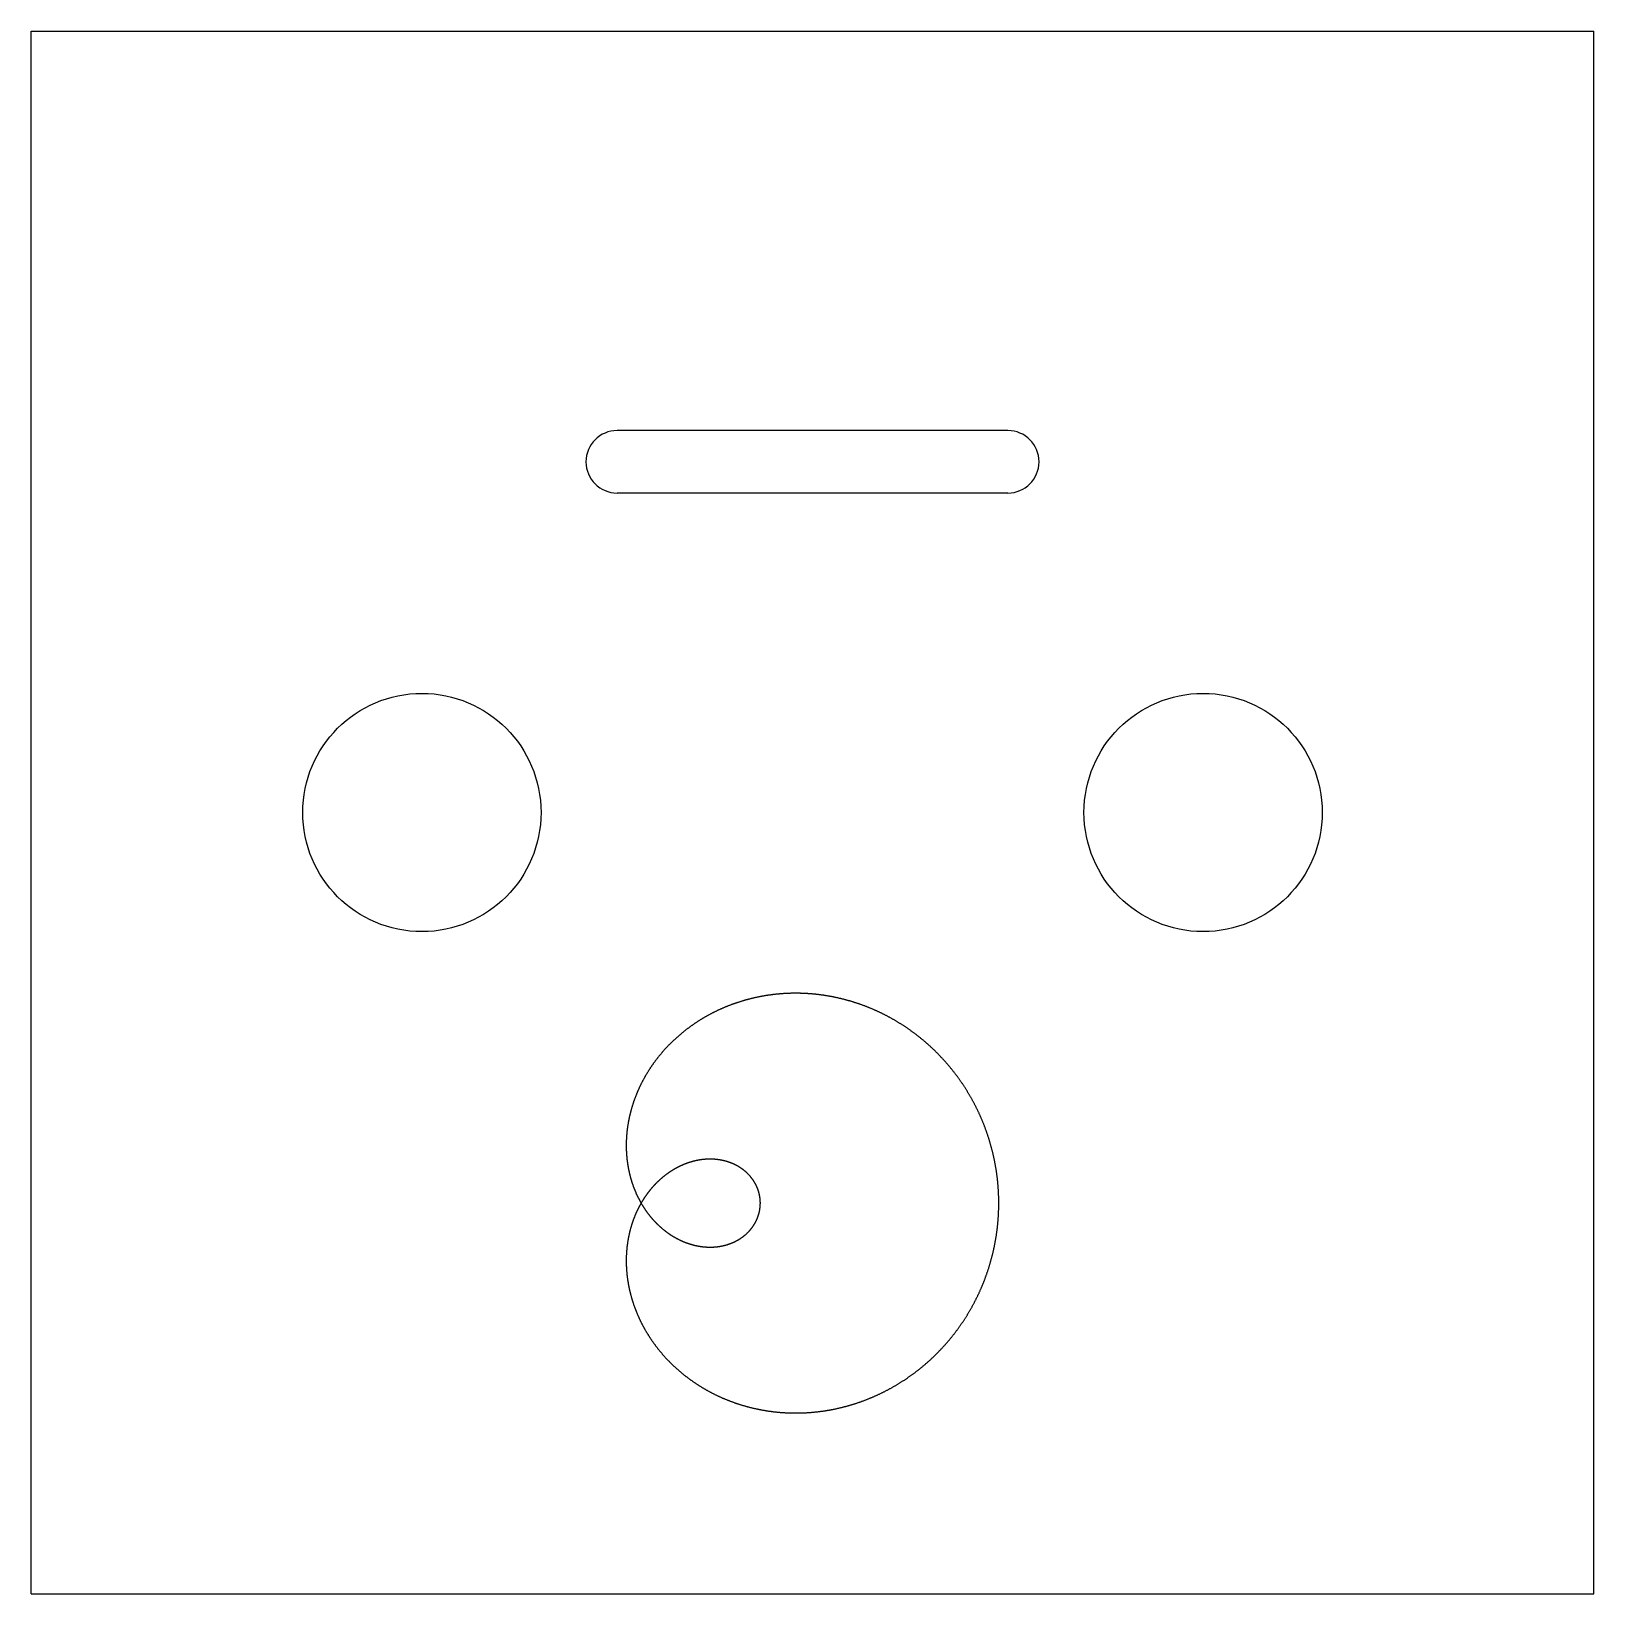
# Model space of a CAD drawing. Header units: metres. Extents: x 0 to 80, y 0 to 80.
import ezdxf

# ---------------------------------------------------------------- set-up
doc = ezdxf.new("R2010")
doc.units = ezdxf.units.M

msp = doc.modelspace()

# ---------------------------------------------------------------- linework, layer by layer
for p, q in [((0, 0), (0, 80)), ((0, 80), (80, 80)), ((80, 0), (80, 80)), ((50, 59.555416), (30, 59.555416)), ((50, 56.355416), (30, 56.355416)), ((0, 0), (80, 0))]:
    msp.add_line(p, q)
for centre in [(20, 40), (60, 40)]:
    msp.add_circle(centre, 6.1)
for centre, start, end in [((30, 57.955416), 90, 270), ((50, 57.955416), 0, 90), ((50, 57.955416), 270, 0)]:
    msp.add_arc(centre, 1.6, start, end)
at = {"layer": 'ENGRAVE'}
msp.add_lwpolyline([(49.538005, 20), (49.537959, 20.031962), (49.537819, 20.063924), (49.537587, 20.095885), (49.537261, 20.127846), (49.536843, 20.159805), (49.536332, 20.191762), (49.535727, 20.223718), (49.53503, 20.255672), (49.53424, 20.287624), (49.533357, 20.319573), (49.532381, 20.351519), (49.531312, 20.383462), (49.53015, 20.415401), (49.528895, 20.447337), (49.527548, 20.479268), (49.526107, 20.511195), (49.524574, 20.543118), (49.522948, 20.575035), (49.521229, 20.606947), (49.519417, 20.638854), (49.517512, 20.670755), (49.515515, 20.702649), (49.513425, 20.734538), (49.511242, 20.766419), (49.508966, 20.798294), (49.506598, 20.830161), (49.504137, 20.862021), (49.501584, 20.893872), (49.498938, 20.925716), (49.496199, 20.957551), (49.493368, 20.989378), (49.490444, 21.021195), (49.487428, 21.053003), (49.48432, 21.084801), (49.481119, 21.11659), (49.477825, 21.148368), (49.47444, 21.180136), (49.470961, 21.211893), (49.467391, 21.243639), (49.463729, 21.275374), (49.459974, 21.307097), (49.456127, 21.338808), (49.452188, 21.370507), (49.448156, 21.402193), (49.444033, 21.433866), (49.439818, 21.465527), (49.435511, 21.497174), (49.431112, 21.528807), (49.426621, 21.560426), (49.422038, 21.592032), (49.417363, 21.623622), (49.412597, 21.655198), (49.407739, 21.686759), (49.40279, 21.718304), (49.397748, 21.749833), (49.392616, 21.781347), (49.387392, 21.812844), (49.382076, 21.844325), (49.376669, 21.875789), (49.371171, 21.907236), (49.365581, 21.938665), (49.359901, 21.970077), (49.354129, 22.001471), (49.348266, 22.032846), (49.342312, 22.064203), (49.336267, 22.095541), (49.330132, 22.12686), (49.323905, 22.15816), (49.317588, 22.18944), (49.31118, 22.2207), (49.304681, 22.251939), (49.298092, 22.283158), (49.291413, 22.314357), (49.284643, 22.345534), (49.277782, 22.376689), (49.270831, 22.407824), (49.26379, 22.438936), (49.256659, 22.470026), (49.249438, 22.501093), (49.242127, 22.532137), (49.234726, 22.563159), (49.227235, 22.594157), (49.219655, 22.625131), (49.211984, 22.656082), (49.204225, 22.687008), (49.196375, 22.71791), (49.188436, 22.748787), (49.180408, 22.779639), (49.172291, 22.810465), (49.164084, 22.841266), (49.155788, 22.872042), (49.147403, 22.902791), (49.13893, 22.933513), (49.130367, 22.964209), (49.121716, 22.994878), (49.112976, 23.025519), (49.104147, 23.056133), (49.09523, 23.086719), (49.086225, 23.117277), (49.077131, 23.147806), (49.067949, 23.178307), (49.058679, 23.208779), (49.049321, 23.239222), (49.039875, 23.269635), (49.030341, 23.300019), (49.02072, 23.330372), (49.01101, 23.360695), (49.001214, 23.390988), (48.99133, 23.421249), (48.981358, 23.45148), (48.9713, 23.481679), (48.961154, 23.511846), (48.950921, 23.541982), (48.940601, 23.572085), (48.930195, 23.602156), (48.919702, 23.632194), (48.909122, 23.662199), (48.898456, 23.69217), (48.887703, 23.722108), (48.876865, 23.752013), (48.86594, 23.781883), (48.854929, 23.811718), (48.843832, 23.841519), (48.832649, 23.871285), (48.821381, 23.901016), (48.810027, 23.930712), (48.798587, 23.960371), (48.787063, 23.989995), (48.775453, 24.019583), (48.763758, 24.049134), (48.751978, 24.078648), (48.740113, 24.108125), (48.728164, 24.137565), (48.716129, 24.166967), (48.704011, 24.196331), (48.691808, 24.225657), (48.679521, 24.254945), (48.667149, 24.284195), (48.654694, 24.313405), (48.642155, 24.342576), (48.629532, 24.371708), (48.616826, 24.4008), (48.604036, 24.429852), (48.591163, 24.458864), (48.578206, 24.487836), (48.565167, 24.516766), (48.552044, 24.545656), (48.538839, 24.574505), (48.525551, 24.603312), (48.512181, 24.632077), (48.498728, 24.660801), (48.485193, 24.689482), (48.471576, 24.71812), (48.457877, 24.746716), (48.444097, 24.775269), (48.430234, 24.803778), (48.41629, 24.832244), (48.402265, 24.860667), (48.388158, 24.889045), (48.37397, 24.917379), (48.359702, 24.945668), (48.345352, 24.973912), (48.330922, 25.002112), (48.316411, 25.030266), (48.30182, 25.058375), (48.287149, 25.086438), (48.272398, 25.114454), (48.257567, 25.142425), (48.242656, 25.170349), (48.227665, 25.198226), (48.212595, 25.226056), (48.197446, 25.253839), (48.182218, 25.281575), (48.16691, 25.309262), (48.151524, 25.336902), (48.136059, 25.364493), (48.120516, 25.392036), (48.104894, 25.41953), (48.089194, 25.446975), (48.073416, 25.474371), (48.05756, 25.501718), (48.041627, 25.529015), (48.025616, 25.556261), (48.009528, 25.583458), (47.993362, 25.610604), (47.977119, 25.6377), (47.9608, 25.664744), (47.944404, 25.691738), (47.927931, 25.71868), (47.911382, 25.745571), (47.894757, 25.772409), (47.878055, 25.799196), (47.861278, 25.82593), (47.844425, 25.852612), (47.827497, 25.879241), (47.810493, 25.905817), (47.793415, 25.932339), (47.776261, 25.958808), (47.759032, 25.985224), (47.741729, 26.011586), (47.724351, 26.037893), (47.706899, 26.064146), (47.689373, 26.090344), (47.671773, 26.116488), (47.6541, 26.142576), (47.636352, 26.168609), (47.618532, 26.194587), (47.600638, 26.220509), (47.582671, 26.246374), (47.564631, 26.272184), (47.546519, 26.297937), (47.528334, 26.323634), (47.510077, 26.349273), (47.491748, 26.374856), (47.473347, 26.400381), (47.454875, 26.425849), (47.436331, 26.451259), (47.417715, 26.476611), (47.399029, 26.501904), (47.380271, 26.52714), (47.361443, 26.552316), (47.342544, 26.577434), (47.323575, 26.602493), (47.304535, 26.627492), (47.285426, 26.652432), (47.266247, 26.677313), (47.246998, 26.702133), (47.22768, 26.726893), (47.208293, 26.751593), (47.188837, 26.776233), (47.169312, 26.800811), (47.149718, 26.825329), (47.130056, 26.849785), (47.110326, 26.87418), (47.090528, 26.898513), (47.070662, 26.922785), (47.050729, 26.946994), (47.030728, 26.971142), (47.01066, 26.995227), (46.990525, 27.019249), (46.970323, 27.043208), (46.950055, 27.067105), (46.92972, 27.090938), (46.909319, 27.114708), (46.888853, 27.138414), (46.86832, 27.162056), (46.847722, 27.185634), (46.827059, 27.209148), (46.806331, 27.232597), (46.785537, 27.255982), (46.76468, 27.279302), (46.743757, 27.302557), (46.722771, 27.325747), (46.70172, 27.348871), (46.680606, 27.37193), (46.659428, 27.394923), (46.638187, 27.41785), (46.616882, 27.44071), (46.595515, 27.463505), (46.574084, 27.486232), (46.552592, 27.508893), (46.531037, 27.531487), (46.50942, 27.554014), (46.487741, 27.576474), (46.466, 27.598866), (46.444199, 27.62119), (46.422335, 27.643447), (46.400411, 27.665635), (46.378427, 27.687755), (46.356381, 27.709807), (46.334276, 27.73179), (46.31211, 27.753704), (46.289885, 27.77555), (46.2676, 27.797326), (46.245255, 27.819032), (46.222852, 27.84067), (46.200389, 27.862237), (46.177868, 27.883735), (46.155288, 27.905163), (46.13265, 27.92652), (46.109954, 27.947807), (46.0872, 27.969024), (46.064389, 27.99017), (46.04152, 28.011245), (46.018595, 28.032248), (45.995612, 28.053181), (45.972573, 28.074042), (45.949478, 28.094832), (45.926326, 28.115549), (45.903118, 28.136195), (45.879855, 28.156769), (45.856536, 28.17727), (45.833162, 28.1977), (45.809733, 28.218056), (45.78625, 28.23834), (45.762712, 28.258551), (45.739119, 28.278688), (45.715473, 28.298753), (45.691773, 28.318744), (45.668019, 28.338662), (45.644212, 28.358505), (45.620352, 28.378275), (45.596439, 28.397971), (45.572474, 28.417593), (45.548456, 28.437141), (45.524386, 28.456613), (45.500264, 28.476012), (45.476091, 28.495335), (45.451866, 28.514584), (45.427591, 28.533757), (45.403264, 28.552856), (45.378887, 28.571878), (45.354459, 28.590826), (45.329982, 28.609697), (45.305454, 28.628493), (45.280877, 28.647213), (45.256251, 28.665856), (45.231575, 28.684424), (45.20685, 28.702914), (45.182077, 28.721329), (45.157256, 28.739666), (45.132386, 28.757927), (45.107468, 28.776111), (45.082503, 28.794218), (45.057491, 28.812247), (45.032431, 28.830199), (45.007325, 28.848074), (44.982171, 28.86587), (44.956972, 28.883589), (44.931726, 28.90123), (44.906435, 28.918793), (44.881098, 28.936278), (44.855716, 28.953685), (44.830288, 28.971013), (44.804816, 28.988262), (44.779299, 29.005433), (44.753738, 29.022524), (44.728133, 29.039537), (44.702484, 29.056471), (44.676791, 29.073325), (44.651055, 29.0901), (44.625277, 29.106796), (44.599455, 29.123412), (44.573591, 29.139948), (44.547685, 29.156404), (44.521736, 29.172781), (44.495746, 29.189077), (44.469715, 29.205293), (44.443642, 29.221429), (44.417529, 29.237484), (44.391374, 29.253459), (44.36518, 29.269353), (44.338945, 29.285167), (44.31267, 29.300899), (44.286356, 29.316551), (44.260002, 29.332121), (44.233609, 29.34761), (44.207178, 29.363018), (44.180707, 29.378344), (44.154199, 29.393589), (44.127653, 29.408752), (44.101068, 29.423833), (44.074447, 29.438832), (44.047788, 29.45375), (44.021092, 29.468585), (43.994359, 29.483338), (43.96759, 29.498009), (43.940785, 29.512597), (43.913944, 29.527103), (43.887067, 29.541527), (43.860155, 29.555867), (43.833208, 29.570125), (43.806226, 29.5843), (43.779209, 29.598392), (43.752158, 29.612401), (43.725074, 29.626327), (43.697955, 29.640169), (43.670803, 29.653929), (43.643618, 29.667604), (43.6164, 29.681196), (43.589149, 29.694705), (43.561866, 29.70813), (43.534551, 29.721471), (43.507204, 29.734728), (43.479825, 29.747901), (43.452415, 29.760991), (43.424974, 29.773996), (43.397503, 29.786917), (43.370001, 29.799753), (43.342468, 29.812505), (43.314906, 29.825173), (43.287314, 29.837756), (43.259693, 29.850255), (43.232043, 29.862669), (43.204364, 29.874998), (43.176656, 29.887242), (43.14892, 29.899401), (43.121156, 29.911476), (43.093365, 29.923465), (43.065546, 29.935369), (43.037699, 29.947188), (43.009826, 29.958922), (42.981926, 29.97057), (42.954, 29.982133), (42.926048, 29.993611), (42.89807, 30.005003), (42.870067, 30.016309), (42.842039, 30.02753), (42.813985, 30.038665), (42.785907, 30.049714), (42.757804, 30.060677), (42.729678, 30.071555), (42.701527, 30.082346), (42.673353, 30.093051), (42.645156, 30.103671), (42.616935, 30.114204), (42.588692, 30.124651), (42.560427, 30.135011), (42.532139, 30.145286), (42.50383, 30.155474), (42.475499, 30.165575), (42.447146, 30.17559), (42.418773, 30.185519), (42.390379, 30.195361), (42.361964, 30.205117), (42.333529, 30.214785), (42.305074, 30.224367), (42.2766, 30.233863), (42.248106, 30.243271), (42.219593, 30.252593), (42.191062, 30.261828), (42.162512, 30.270976), (42.133943, 30.280037), (42.105357, 30.289011), (42.076753, 30.297897), (42.048132, 30.306697), (42.019493, 30.31541), (41.990838, 30.324035), (41.962166, 30.332574), (41.933478, 30.341025), (41.904774, 30.349389), (41.876055, 30.357666), (41.84732, 30.365855), (41.818569, 30.373957), (41.789804, 30.381971), (41.761025, 30.389899), (41.732231, 30.397738), (41.703423, 30.405491), (41.674601, 30.413155), (41.645766, 30.420733), (41.616918, 30.428223), (41.588057, 30.435625), (41.559183, 30.442939), (41.530297, 30.450166), (41.501399, 30.457306), (41.47249, 30.464358), (41.443569, 30.471322), (41.414636, 30.478198), (41.385693, 30.484987), (41.356739, 30.491688), (41.327775, 30.498302), (41.298801, 30.504828), (41.269817, 30.511266), (41.240824, 30.517616), (41.211821, 30.523878), (41.18281, 30.530053), (41.153789, 30.53614), (41.124761, 30.542139), (41.095724, 30.54805), (41.06668, 30.553874), (41.037628, 30.55961), (41.008569, 30.565258), (40.979503, 30.570818), (40.950431, 30.57629), (40.921352, 30.581675), (40.892267, 30.586972), (40.863176, 30.59218), (40.83408, 30.597302), (40.804978, 30.602335), (40.775872, 30.60728), (40.746761, 30.612138), (40.717645, 30.616908), (40.688525, 30.62159), (40.659402, 30.626185), (40.630275, 30.630691), (40.601145, 30.63511), (40.572011, 30.639442), (40.542875, 30.643685), (40.513737, 30.647841), (40.484597, 30.651909), (40.455454, 30.655889), (40.42631, 30.659782), (40.397165, 30.663587), (40.368019, 30.667304), (40.338872, 30.670934), (40.309725, 30.674476), (40.280577, 30.677931), (40.25143, 30.681298), (40.222283, 30.684577), (40.193136, 30.687769), (40.163991, 30.690873), (40.134847, 30.69389), (40.105704, 30.69682), (40.076564, 30.699662), (40.047425, 30.702417), (40.018289, 30.705084), (39.989155, 30.707664), (39.960024, 30.710157), (39.930897, 30.712562), (39.901773, 30.71488), (39.872652, 30.717111), (39.843536, 30.719255), (39.814424, 30.721312), (39.785317, 30.723282), (39.756214, 30.725164), (39.727117, 30.72696), (39.698025, 30.728668), (39.668939, 30.73029), (39.639859, 30.731824), (39.610785, 30.733272), (39.581718, 30.734633), (39.552657, 30.735907), (39.523604, 30.737095), (39.494557, 30.738196), (39.465519, 30.73921), (39.436489, 30.740137), (39.407466, 30.740978), (39.378453, 30.741733), (39.349448, 30.742401), (39.320452, 30.742983), (39.291465, 30.743478), (39.262488, 30.743887), (39.233521, 30.74421), (39.204563, 30.744446), (39.175617, 30.744597), (39.146681, 30.744661), (39.117756, 30.744639), (39.088842, 30.744532), (39.05994, 30.744338), (39.031049, 30.744059), (39.002171, 30.743694), (38.973305, 30.743243), (38.944451, 30.742706), (38.91561, 30.742084), (38.886783, 30.741376), (38.857969, 30.740583), (38.829168, 30.739705), (38.800382, 30.738741), (38.77161, 30.737692), (38.742852, 30.736558), (38.714109, 30.735338), (38.685381, 30.734034), (38.656669, 30.732644), (38.627972, 30.73117), (38.599291, 30.72961), (38.570625, 30.727967), (38.541977, 30.726238), (38.513345, 30.724425), (38.48473, 30.722527), (38.456132, 30.720544), (38.427552, 30.718478), (38.398989, 30.716327), (38.370444, 30.714092), (38.341918, 30.711772), (38.31341, 30.709369), (38.284921, 30.706882), (38.256451, 30.70431), (38.228001, 30.701655), (38.199569, 30.698917), (38.171158, 30.696094), (38.142767, 30.693188), (38.114397, 30.690199), (38.086047, 30.687126), (38.057717, 30.68397), (38.029409, 30.680731), (38.001123, 30.677409), (37.972858, 30.674003), (37.944615, 30.670515), (37.916395, 30.666944), (37.888197, 30.66329), (37.860021, 30.659554), (37.831869, 30.655735), (37.80374, 30.651834), (37.775635, 30.64785), (37.747553, 30.643784), (37.719495, 30.639636), (37.691462, 30.635406), (37.663453, 30.631094), (37.635469, 30.6267), (37.60751, 30.622225), (37.579577, 30.617668), (37.551669, 30.613029), (37.523787, 30.608309), (37.495931, 30.603508), (37.468101, 30.598625), (37.440298, 30.593662), (37.412522, 30.588617), (37.384773, 30.583492), (37.357051, 30.578286), (37.329357, 30.572999), (37.301691, 30.567632), (37.274053, 30.562184), (37.246444, 30.556656), (37.218863, 30.551048), (37.191311, 30.54536), (37.163788, 30.539592), (37.136295, 30.533744), (37.108831, 30.527816), (37.081397, 30.521809), (37.053994, 30.515722), (37.02662, 30.509556), (36.999278, 30.503311), (36.971966, 30.496987), (36.944685, 30.490583), (36.917436, 30.484101), (36.890218, 30.47754), (36.863033, 30.470901), (36.835879, 30.464183), (36.808758, 30.457386), (36.781669, 30.450512), (36.754614, 30.443559), (36.727591, 30.436529), (36.700602, 30.42942), (36.673646, 30.422234), (36.646724, 30.414971), (36.619836, 30.40763), (36.592983, 30.400211), (36.566164, 30.392716), (36.53938, 30.385144), (36.512631, 30.377494), (36.485917, 30.369768), (36.459239, 30.361965), (36.432596, 30.354086), (36.40599, 30.346131), (36.37942, 30.338099), (36.352886, 30.329991), (36.326389, 30.321808), (36.299928, 30.313548), (36.273505, 30.305213), (36.24712, 30.296803), (36.220772, 30.288317), (36.194462, 30.279756), (36.16819, 30.27112), (36.141956, 30.262409), (36.115761, 30.253624), (36.089605, 30.244763), (36.063488, 30.235829), (36.03741, 30.22682), (36.011371, 30.217737), (35.985372, 30.20858), (35.959414, 30.199349), (35.933495, 30.190044), (35.907617, 30.180666), (35.881779, 30.171215), (35.855982, 30.16169), (35.830227, 30.152092), (35.804513, 30.142422), (35.77884, 30.132678), (35.753209, 30.122862), (35.72762, 30.112974), (35.702073, 30.103013), (35.676568, 30.092981), (35.651107, 30.082876), (35.625688, 30.0727), (35.600312, 30.062452), (35.57498, 30.052132), (35.549691, 30.041741), (35.524445, 30.031279), (35.499244, 30.020747), (35.474087, 30.010143), (35.448974, 29.999469), (35.423906, 29.988724), (35.398883, 29.977909), (35.373905, 29.967024), (35.348972, 29.956069), (35.324085, 29.945044), (35.299243, 29.933949), (35.274447, 29.922786), (35.249698, 29.911552), (35.224994, 29.90025), (35.200337, 29.888879), (35.175727, 29.877439), (35.151164, 29.865931), (35.126648, 29.854354), (35.10218, 29.842709), (35.077759, 29.830996), (35.053386, 29.819215), (35.02906, 29.807367), (35.004783, 29.795451), (34.980555, 29.783467), (34.956375, 29.771417), (34.932244, 29.759299), (34.908161, 29.747115), (34.884128, 29.734864), (34.860145, 29.722547), (34.836211, 29.710164), (34.812327, 29.697714), (34.788493, 29.685199), (34.764709, 29.672618), (34.740976, 29.659972), (34.717293, 29.64726), (34.693661, 29.634483), (34.67008, 29.621642), (34.64655, 29.608735), (34.623072, 29.595764), (34.599645, 29.582729), (34.57627, 29.56963), (34.552947, 29.556466), (34.529676, 29.543239), (34.506458, 29.529949), (34.483292, 29.516595), (34.460179, 29.503177), (34.437119, 29.489697), (34.414112, 29.476154), (34.391158, 29.462549), (34.368258, 29.448881), (34.345411, 29.43515), (34.322618, 29.421358), (34.29988, 29.407504), (34.277195, 29.393589), (34.254566, 29.379612), (34.23199, 29.365573), (34.20947, 29.351474), (34.187004, 29.337314), (34.164594, 29.323094), (34.142239, 29.308813), (34.119939, 29.294471), (34.097695, 29.28007), (34.075507, 29.265609), (34.053375, 29.251089), (34.031299, 29.236509), (34.00928, 29.22187), (33.987317, 29.207171), (33.965411, 29.192415), (33.943562, 29.177599), (33.92177, 29.162726), (33.900036, 29.147794), (33.878358, 29.132804), (33.856739, 29.117757), (33.835177, 29.102652), (33.813673, 29.087489), (33.792227, 29.07227), (33.77084, 29.056994), (33.749511, 29.041661), (33.72824, 29.026272), (33.707029, 29.010826), (33.685876, 28.995325), (33.664782, 28.979767), (33.643748, 28.964154), (33.622773, 28.948486), (33.601858, 28.932763), (33.581002, 28.916984), (33.560207, 28.901151), (33.539471, 28.885264), (33.518796, 28.869322), (33.498181, 28.853326), (33.477627, 28.837276), (33.457133, 28.821173), (33.436701, 28.805016), (33.416329, 28.788806), (33.396018, 28.772543), (33.375769, 28.756227), (33.355581, 28.739859), (33.335455, 28.723439), (33.315391, 28.706966), (33.295389, 28.690442), (33.275448, 28.673866), (33.25557, 28.657238), (33.235755, 28.64056), (33.216002, 28.62383), (33.196311, 28.60705), (33.176683, 28.590219), (33.157119, 28.573338), (33.137617, 28.556407), (33.118179, 28.539426), (33.098804, 28.522395), (33.079492, 28.505315), (33.060244, 28.488186), (33.04106, 28.471009), (33.02194, 28.453782), (33.002884, 28.436507), (32.983893, 28.419184), (32.964965, 28.401813), (32.946102, 28.384394), (32.927304, 28.366927), (32.908571, 28.349413), (32.889902, 28.331853), (32.871298, 28.314245), (32.85276, 28.296591), (32.834287, 28.27889), (32.815879, 28.261144), (32.797537, 28.243351), (32.77926, 28.225513), (32.76105, 28.207629), (32.742905, 28.1897), (32.724826, 28.171727), (32.706813, 28.153708), (32.688867, 28.135645), (32.670987, 28.117538), (32.653174, 28.099387), (32.635427, 28.081192), (32.617748, 28.062954), (32.600135, 28.044672), (32.582589, 28.026348), (32.56511, 28.00798), (32.547698, 27.98957), (32.530354, 27.971118), (32.513077, 27.952623), (32.495868, 27.934087), (32.478727, 27.915509), (32.461654, 27.89689), (32.444648, 27.87823), (32.42771, 27.859529), (32.410841, 27.840787), (32.39404, 27.822005), (32.377307, 27.803182), (32.360643, 27.78432), (32.344047, 27.765418), (32.32752, 27.746477), (32.311062, 27.727497), (32.294673, 27.708477), (32.278353, 27.689419), (32.262102, 27.670323), (32.24592, 27.651188), (32.229807, 27.632016), (32.213764, 27.612806), (32.197791, 27.593558), (32.181887, 27.574273), (32.166052, 27.554951), (32.150288, 27.535593), (32.134593, 27.516198), (32.118969, 27.496767), (32.103414, 27.4773), (32.08793, 27.457797), (32.072516, 27.438259), (32.057172, 27.418685), (32.041899, 27.399077), (32.026697, 27.379433), (32.011565, 27.359756), (31.996503, 27.340044), (31.981513, 27.320298), (31.966593, 27.300519), (31.951745, 27.280706), (31.936967, 27.26086), (31.922261, 27.240981), (31.907625, 27.221069), (31.893062, 27.201125), (31.878569, 27.181148), (31.864148, 27.16114), (31.849799, 27.1411), (31.835521, 27.121028), (31.821315, 27.100926), (31.807181, 27.080792), (31.793118, 27.060628), (31.779128, 27.040433), (31.765209, 27.020208), (31.751363, 26.999953), (31.737588, 26.979669), (31.723886, 26.959355), (31.710256, 26.939012), (31.696699, 26.91864), (31.683214, 26.898239), (31.669802, 26.87781), (31.656462, 26.857353), (31.643194, 26.836868), (31.63, 26.816355), (31.616878, 26.795815), (31.603829, 26.775248), (31.590853, 26.754654), (31.577949, 26.734034), (31.565119, 26.713387), (31.552362, 26.692714), (31.539678, 26.672015), (31.527067, 26.651291), (31.514529, 26.630541), (31.502065, 26.609766), (31.489674, 26.588966), (31.477356, 26.568142), (31.465112, 26.547294), (31.452941, 26.526421), (31.440844, 26.505525), (31.42882, 26.484605), (31.416871, 26.463662), (31.404994, 26.442696), (31.393192, 26.421708), (31.381463, 26.400697), (31.369808, 26.379663), (31.358227, 26.358608), (31.34672, 26.337531), (31.335287, 26.316432), (31.323928, 26.295312), (31.312643, 26.274172), (31.301432, 26.25301), (31.290295, 26.231829), (31.279233, 26.210627), (31.268244, 26.189405), (31.25733, 26.168163), (31.24649, 26.146903), (31.235725, 26.125623), (31.225034, 26.104324), (31.214417, 26.083007), (31.203874, 26.061671), (31.193406, 26.040317), (31.183013, 26.018945), (31.172694, 25.997556), (31.162449, 25.97615), (31.152279, 25.954726), (31.142184, 25.933286), (31.132163, 25.911829), (31.122217, 25.890356), (31.112346, 25.868867), (31.102549, 25.847363), (31.092827, 25.825842), (31.083179, 25.804307), (31.073607, 25.782756), (31.064109, 25.761191), (31.054686, 25.739612), (31.045338, 25.718018), (31.036064, 25.69641), (31.026866, 25.674789), (31.017742, 25.653155), (31.008693, 25.631507), (30.999719, 25.609846), (30.99082, 25.588173), (30.981995, 25.566487), (30.973246, 25.544789), (30.964572, 25.52308), (30.955972, 25.501359), (30.947448, 25.479626), (30.938998, 25.457883), (30.930623, 25.436128), (30.922324, 25.414363), (30.914099, 25.392588), (30.905949, 25.370803), (30.897874, 25.349008), (30.889874, 25.327204), (30.881949, 25.30539), (30.874099, 25.283568), (30.866324, 25.261736), (30.858624, 25.239896), (30.850999, 25.218048), (30.843449, 25.196192), (30.835974, 25.174329), (30.828573, 25.152458), (30.821248, 25.13058), (30.813998, 25.108695), (30.806822, 25.086803), (30.799722, 25.064905), (30.792696, 25.043), (30.785745, 25.02109), (30.778869, 24.999175), (30.772068, 24.977254), (30.765342, 24.955327), (30.75869, 24.933396), (30.752114, 24.911461), (30.745612, 24.889521), (30.739185, 24.867577), (30.732832, 24.845629), (30.726555, 24.823678), (30.720352, 24.801723), (30.714224, 24.779766), (30.70817, 24.757805), (30.702192, 24.735843), (30.696287, 24.713877), (30.690458, 24.69191), (30.684703, 24.669941), (30.679022, 24.647971), (30.673416, 24.625999), (30.667885, 24.604027), (30.662428, 24.582054), (30.657046, 24.56008), (30.651737, 24.538106), (30.646504, 24.516132), (30.641344, 24.494158), (30.636259, 24.472185), (30.631248, 24.450213), (30.626312, 24.428242), (30.621449, 24.406272), (30.616661, 24.384304), (30.611947, 24.362337), (30.607307, 24.340373), (30.602741, 24.318411), (30.598249, 24.296452), (30.593831, 24.274495), (30.589487, 24.252542), (30.585217, 24.230591), (30.58102, 24.208645), (30.576898, 24.186702), (30.572849, 24.164764), (30.568874, 24.14283), (30.564972, 24.1209), (30.561144, 24.098976), (30.55739, 24.077056), (30.553709, 24.055142), (30.550102, 24.033233), (30.546568, 24.011331), (30.543107, 23.989434), (30.53972, 23.967544), (30.536406, 23.94566), (30.533165, 23.923784), (30.529997, 23.901914), (30.526902, 23.880052), (30.52388, 23.858198), (30.520931, 23.836351), (30.518055, 23.814512), (30.515252, 23.792682), (30.512522, 23.770861), (30.509864, 23.749048), (30.507279, 23.727244), (30.504767, 23.70545), (30.502327, 23.683666), (30.49996, 23.661891), (30.497664, 23.640126), (30.495442, 23.618372), (30.493291, 23.596628), (30.491213, 23.574896), (30.489207, 23.553174), (30.487272, 23.531463), (30.48541, 23.509765), (30.48362, 23.488078), (30.481901, 23.466403), (30.480254, 23.44474), (30.478679, 23.42309), (30.477176, 23.401453), (30.475744, 23.379828), (30.474383, 23.358217), (30.473094, 23.33662), (30.471876, 23.315036), (30.470729, 23.293466), (30.469653, 23.271911), (30.468649, 23.25037), (30.467715, 23.228844), (30.466852, 23.207333), (30.46606, 23.185836), (30.465339, 23.164356), (30.464688, 23.142891), (30.464108, 23.121442), (30.463598, 23.100009), (30.463159, 23.078593), (30.46279, 23.057193), (30.462491, 23.03581), (30.462262, 23.014444), (30.462103, 22.993096), (30.462014, 22.971765), (30.461995, 22.950452), (30.462045, 22.929157), (30.462165, 22.90788), (30.462355, 22.886622), (30.462614, 22.865383), (30.462943, 22.844162), (30.46334, 22.822961), (30.463807, 22.801779), (30.464343, 22.780617), (30.464947, 22.759475), (30.465621, 22.738353), (30.466363, 22.717252), (30.467174, 22.696171), (30.468054, 22.675111), (30.469001, 22.654072), (30.470017, 22.633054), (30.471102, 22.612058), (30.472254, 22.591083), (30.473475, 22.570131), (30.474763, 22.549201), (30.476119, 22.528293), (30.477543, 22.507408), (30.479034, 22.486546), (30.480593, 22.465707), (30.482219, 22.444891), (30.483912, 22.424099), (30.485672, 22.403331), (30.4875, 22.382587), (30.489394, 22.361867), (30.491355, 22.341172), (30.493382, 22.320501), (30.495477, 22.299855), (30.497637, 22.279234), (30.499864, 22.258639), (30.502157, 22.238069), (30.504516, 22.217525), (30.506941, 22.197008), (30.509431, 22.176516), (30.511988, 22.156051), (30.51461, 22.135612), (30.517297, 22.115201), (30.52005, 22.094817), (30.522868, 22.074459), (30.525751, 22.05413), (30.528698, 22.033828), (30.531711, 22.013555), (30.534788, 21.993309), (30.53793, 21.973092), (30.541136, 21.952904), (30.544407, 21.932744), (30.547742, 21.912613), (30.55114, 21.892512), (30.554603, 21.872441), (30.558129, 21.852398), (30.561719, 21.832386), (30.565372, 21.812404), (30.569089, 21.792453), (30.572869, 21.772532), (30.576712, 21.752641), (30.580618, 21.732782), (30.584586, 21.712954), (30.588618, 21.693157), (30.592712, 21.673392), (30.596868, 21.653658), (30.601086, 21.633957), (30.605367, 21.614287), (30.609709, 21.594651), (30.614113, 21.575046), (30.618579, 21.555475), (30.623107, 21.535936), (30.627695, 21.516431), (30.632345, 21.49696), (30.637056, 21.477521), (30.641828, 21.458117), (30.646661, 21.438747), (30.651554, 21.419411), (30.656508, 21.400109), (30.661522, 21.380842), (30.666597, 21.36161), (30.671731, 21.342413), (30.676925, 21.323251), (30.682179, 21.304125), (30.687492, 21.285034), (30.692865, 21.265979), (30.698297, 21.24696), (30.703788, 21.227977), (30.709338, 21.20903), (30.714947, 21.19012), (30.720615, 21.171247), (30.726341, 21.152411), (30.732125, 21.133612), (30.737967, 21.11485), (30.743868, 21.096126), (30.749826, 21.07744), (30.755842, 21.058791), (30.761915, 21.040181), (30.768046, 21.021609), (30.774234, 21.003075), (30.780479, 20.98458), (30.78678, 20.966124), (30.793139, 20.947707), (30.799554, 20.929329), (30.806025, 20.91099), (30.812552, 20.892691), (30.819136, 20.874432), (30.825775, 20.856213), (30.83247, 20.838034), (30.83922, 20.819895), (30.846026, 20.801797), (30.852887, 20.783739), (30.859803, 20.765722), (30.866773, 20.747746), (30.873799, 20.729812), (30.880879, 20.711919), (30.888013, 20.694067), (30.895201, 20.676257), (30.902443, 20.658489), (30.909739, 20.640763), (30.917088, 20.623079), (30.924491, 20.605438), (30.931948, 20.587839), (30.939457, 20.570283), (30.947019, 20.55277), (30.954634, 20.535301), (30.962301, 20.517874), (30.970021, 20.500491), (30.977793, 20.483151), (30.985616, 20.465855), (30.993492, 20.448603), (31.001419, 20.431396), (31.009398, 20.414232), (31.017428, 20.397113), (31.025509, 20.380038), (31.033641, 20.363009), (31.041823, 20.346024), (31.050056, 20.329084), (31.05834, 20.31219), (31.066673, 20.295341), (31.075057, 20.278537), (31.08349, 20.261779), (31.091973, 20.245068), (31.100505, 20.228402), (31.109086, 20.211782), (31.117717, 20.195209), (31.126396, 20.178682), (31.135124, 20.162202), (31.1439, 20.145768), (31.152724, 20.129382), (31.161597, 20.113043), (31.170517, 20.096751), (31.179485, 20.080506), (31.188501, 20.064309), (31.197564, 20.04816), (31.206673, 20.032059), (31.21583, 20.016005), (31.225034, 20), (31.234283, 19.984043), (31.24358, 19.968135), (31.252922, 19.952275), (31.26231, 19.936464), (31.271744, 19.920701), (31.281223, 19.904988), (31.290748, 19.889324), (31.300318, 19.87371), (31.309932, 19.858144), (31.319592, 19.842629), (31.329296, 19.827163), (31.339044, 19.811747), (31.348836, 19.796381), (31.358672, 19.781065), (31.368552, 19.765799), (31.378475, 19.750584), (31.388442, 19.73542), (31.398451, 19.720306), (31.408504, 19.705242), (31.418599, 19.69023), (31.428737, 19.675269), (31.438917, 19.660359), (31.449139, 19.645501), (31.459402, 19.630694), (31.469708, 19.615938), (31.480055, 19.601235), (31.490443, 19.586583), (31.500872, 19.571983), (31.511342, 19.557435), (31.521852, 19.542939), (31.532403, 19.528496), (31.542994, 19.514105), (31.553625, 19.499767), (31.564296, 19.485482), (31.575006, 19.471249), (31.585755, 19.45707), (31.596544, 19.442943), (31.607372, 19.42887), (31.618238, 19.41485), (31.629143, 19.400883), (31.640086, 19.38697), (31.651067, 19.373111), (31.662086, 19.359305), (31.673142, 19.345554), (31.684236, 19.331856), (31.695367, 19.318212), (31.706535, 19.304623), (31.71774, 19.291088), (31.728982, 19.277607), (31.740259, 19.264181), (31.751573, 19.25081), (31.762923, 19.237493), (31.774308, 19.224232), (31.785729, 19.211025), (31.797185, 19.197873), (31.808676, 19.184777), (31.820202, 19.171736), (31.831762, 19.15875), (31.843357, 19.145819), (31.854986, 19.132945), (31.866649, 19.120126), (31.878345, 19.107363), (31.890075, 19.094655), (31.901839, 19.082004), (31.913635, 19.069409), (31.925464, 19.05687), (31.937326, 19.044387), (31.94922, 19.03196), (31.961146, 19.01959), (31.973104, 19.007277), (31.985094, 18.99502), (31.997115, 18.98282), (32.009167, 18.970677), (32.021251, 18.958591), (32.033365, 18.946562), (32.04551, 18.934589), (32.057685, 18.922675), (32.069891, 18.910817), (32.082126, 18.899016), (32.094391, 18.887273), (32.106685, 18.875588), (32.119009, 18.86396), (32.131361, 18.85239), (32.143742, 18.840878), (32.156152, 18.829423), (32.16859, 18.818027), (32.181057, 18.806688), (32.193551, 18.795407), (32.206073, 18.784185), (32.218622, 18.773021), (32.231198, 18.761915), (32.243801, 18.750868), (32.256431, 18.739879), (32.269087, 18.728948), (32.28177, 18.718076), (32.294479, 18.707263), (32.307213, 18.696508), (32.319973, 18.685813), (32.332758, 18.675176), (32.345569, 18.664598), (32.358404, 18.654079), (32.371264, 18.643619), (32.384149, 18.633218), (32.397057, 18.622877), (32.40999, 18.612595), (32.422946, 18.602372), (32.435925, 18.592208), (32.448928, 18.582104), (32.461954, 18.57206), (32.475003, 18.562075), (32.488074, 18.552149), (32.501168, 18.542284), (32.514283, 18.532478), (32.527421, 18.522731), (32.54058, 18.513045), (32.553761, 18.503419), (32.566962, 18.493852), (32.580185, 18.484346), (32.593428, 18.474899), (32.606692, 18.465513), (32.619976, 18.456187), (32.63328, 18.446921), (32.646603, 18.437715), (32.659947, 18.42857), (32.673309, 18.419485), (32.686691, 18.41046), (32.700091, 18.401496), (32.71351, 18.392592), (32.726947, 18.383749), (32.740402, 18.374966), (32.753876, 18.366244), (32.767366, 18.357582), (32.780875, 18.348981), (32.7944, 18.340441), (32.807942, 18.331962), (32.821502, 18.323543), (32.835077, 18.315186), (32.848669, 18.306889), (32.862276, 18.298653), (32.8759, 18.290478), (32.889539, 18.282364), (32.903193, 18.274311), (32.916862, 18.266319), (32.930546, 18.258388), (32.944245, 18.250518), (32.957958, 18.242709), (32.971685, 18.234961), (32.985426, 18.227274), (32.999181, 18.219649), (33.012949, 18.212085), (33.02673, 18.204582), (33.040524, 18.19714), (33.05433, 18.18976), (33.068149, 18.182441), (33.081981, 18.175183), (33.095824, 18.167987), (33.109679, 18.160851), (33.123546, 18.153778), (33.137423, 18.146765), (33.151312, 18.139814), (33.165212, 18.132925), (33.179122, 18.126097), (33.193042, 18.11933), (33.206973, 18.112625), (33.220913, 18.105981), (33.234863, 18.099399), (33.248822, 18.092878), (33.26279, 18.086419), (33.276768, 18.080021), (33.290754, 18.073685), (33.304748, 18.06741), (33.31875, 18.061197), (33.332761, 18.055045), (33.346779, 18.048955), (33.360805, 18.042926), (33.374837, 18.036959), (33.388877, 18.031054), (33.402924, 18.02521), (33.416977, 18.019427), (33.431036, 18.013706), (33.445102, 18.008047), (33.459173, 18.002449), (33.47325, 17.996912), (33.487332, 17.991438), (33.501419, 17.986024), (33.515511, 17.980672), (33.529608, 17.975382), (33.543709, 17.970153), (33.557814, 17.964986), (33.571923, 17.95988), (33.586036, 17.954835), (33.600153, 17.949852), (33.614272, 17.944931), (33.628395, 17.94007), (33.64252, 17.935272), (33.656647, 17.930534), (33.670777, 17.925858), (33.68491, 17.921244), (33.699043, 17.91669), (33.713179, 17.912198), (33.727315, 17.907768), (33.741453, 17.903398), (33.755592, 17.89909), (33.769731, 17.894843), (33.783871, 17.890657), (33.798011, 17.886533), (33.812151, 17.882469), (33.82629, 17.878467), (33.840429, 17.874526), (33.854567, 17.870646), (33.868704, 17.866827), (33.88284, 17.863069), (33.896974, 17.859372), (33.911107, 17.855736), (33.925238, 17.852161), (33.939366, 17.848646), (33.953493, 17.845193), (33.967616, 17.8418), (33.981737, 17.838469), (33.995854, 17.835198), (34.009968, 17.831987), (34.024079, 17.828838), (34.038186, 17.825749), (34.052288, 17.822721), (34.066387, 17.819753), (34.080481, 17.816846), (34.09457, 17.813999), (34.108654, 17.811213), (34.122734, 17.808487), (34.136807, 17.805821), (34.150875, 17.803216), (34.164937, 17.800671), (34.178994, 17.798186), (34.193043, 17.795761), (34.207086, 17.793397), (34.221123, 17.791093), (34.235152, 17.788848), (34.249174, 17.786664), (34.263189, 17.784539), (34.277195, 17.782475), (34.291194, 17.78047), (34.305185, 17.778525), (34.319167, 17.776639), (34.333141, 17.774813), (34.347106, 17.773047), (34.361062, 17.771341), (34.375008, 17.769693), (34.388945, 17.768106), (34.402873, 17.766577), (34.41679, 17.765108), (34.430697, 17.763698), (34.444593, 17.762348), (34.458479, 17.761056), (34.472354, 17.759823), (34.486218, 17.75865), (34.500071, 17.757535), (34.513912, 17.756479), (34.527741, 17.755482), (34.541558, 17.754544), (34.555364, 17.753664), (34.569156, 17.752843), (34.582936, 17.75208), (34.596703, 17.751376), (34.610457, 17.75073), (34.624198, 17.750142), (34.637925, 17.749613), (34.651638, 17.749142), (34.665337, 17.748728), (34.679022, 17.748373), (34.692693, 17.748076), (34.706349, 17.747836), (34.71999, 17.747654), (34.733616, 17.74753), (34.747226, 17.747464), (34.760822, 17.747455), (34.774401, 17.747503), (34.787964, 17.747609), (34.801512, 17.747772), (34.815042, 17.747992), (34.828557, 17.748269), (34.842054, 17.748603), (34.855534, 17.748994), (34.868997, 17.749442), (34.882443, 17.749947), (34.895871, 17.750508), (34.909281, 17.751126), (34.922672, 17.7518), (34.936046, 17.752531), (34.949401, 17.753318), (34.962737, 17.754161), (34.976054, 17.75506), (34.989352, 17.756016), (35.002631, 17.757027), (35.01589, 17.758094), (35.029129, 17.759217), (35.042348, 17.760395), (35.055547, 17.761629), (35.068725, 17.762918), (35.081883, 17.764263), (35.09502, 17.765662), (35.108136, 17.767117), (35.12123, 17.768627), (35.134303, 17.770192), (35.147354, 17.771812), (35.160384, 17.773486), (35.173391, 17.775215), (35.186376, 17.776998), (35.199338, 17.778836), (35.212278, 17.780728), (35.225194, 17.782675), (35.238088, 17.784675), (35.250958, 17.786729), (35.263805, 17.788837), (35.276627, 17.790999), (35.289426, 17.793215), (35.302201, 17.795484), (35.314951, 17.797806), (35.327677, 17.800182), (35.340378, 17.802611), (35.353054, 17.805093), (35.365705, 17.807627), (35.37833, 17.810215), (35.39093, 17.812855), (35.403504, 17.815548), (35.416052, 17.818294), (35.428574, 17.821091), (35.44107, 17.823941), (35.453539, 17.826843), (35.465981, 17.829797), (35.478397, 17.832803), (35.490785, 17.835861), (35.503146, 17.83897), (35.515479, 17.842131), (35.527784, 17.845343), (35.540062, 17.848606), (35.552312, 17.851921), (35.564533, 17.855286), (35.576725, 17.858702), (35.588889, 17.862169), (35.601024, 17.865687), (35.613131, 17.869255), (35.625207, 17.872873), (35.637255, 17.876541), (35.649272, 17.88026), (35.66126, 17.884029), (35.673218, 17.887847), (35.685145, 17.891715), (35.697043, 17.895632), (35.708909, 17.899599), (35.720745, 17.903615), (35.73255, 17.907681), (35.744323, 17.911795), (35.756066, 17.915958), (35.767777, 17.92017), (35.779456, 17.92443), (35.791103, 17.928739), (35.802718, 17.933096), (35.814301, 17.937501), (35.825852, 17.941954), (35.83737, 17.946455), (35.848855, 17.951004), (35.860307, 17.955601), (35.871727, 17.960244), (35.883112, 17.964935), (35.894465, 17.969674), (35.905783, 17.974459), (35.917068, 17.979291), (35.928319, 17.984169), (35.939535, 17.989095), (35.950717, 17.994066), (35.961865, 17.999084), (35.972978, 18.004148), (35.984056, 18.009258), (35.995099, 18.014414), (36.006106, 18.019615), (36.017079, 18.024862), (36.028015, 18.030154), (36.038916, 18.035491), (36.049781, 18.040873), (36.06061, 18.0463), (36.071403, 18.051772), (36.082159, 18.057288), (36.092878, 18.062849), (36.103561, 18.068454), (36.114207, 18.074103), (36.124816, 18.079796), (36.135387, 18.085533), (36.145922, 18.091313), (36.156418, 18.097137), (36.166877, 18.103004), (36.177298, 18.108914), (36.18768, 18.114867), (36.198025, 18.120863), (36.208331, 18.126902), (36.218599, 18.132982), (36.228828, 18.139106), (36.239018, 18.145271), (36.249169, 18.151478), (36.25928, 18.157727), (36.269353, 18.164018), (36.279386, 18.17035), (36.289379, 18.176723), (36.299332, 18.183138), (36.309246, 18.189593), (36.319119, 18.19609), (36.328952, 18.202627), (36.338745, 18.209204), (36.348497, 18.215821), (36.358208, 18.222479), (36.367879, 18.229176), (36.377508, 18.235914), (36.387096, 18.24269), (36.396643, 18.249507), (36.406149, 18.256362), (36.415612, 18.263257), (36.425035, 18.27019), (36.434415, 18.277162), (36.443753, 18.284172), (36.453049, 18.291221), (36.462302, 18.298308), (36.471513, 18.305433), (36.480682, 18.312596), (36.489807, 18.319796), (36.49889, 18.327034), (36.50793, 18.334309), (36.516926, 18.341621), (36.525879, 18.34897), (36.534789, 18.356356), (36.543655, 18.363778), (36.552477, 18.371237), (36.561256, 18.378732), (36.56999, 18.386262), (36.57868, 18.393829), (36.587326, 18.401431), (36.595928, 18.409069), (36.604485, 18.416741), (36.612997, 18.424449), (36.621465, 18.432192), (36.629887, 18.439969), (36.638265, 18.447781), (36.646597, 18.455627), (36.654884, 18.463507), (36.663126, 18.471421), (36.671322, 18.479369), (36.679472, 18.48735), (36.687576, 18.495365), (36.695635, 18.503413), (36.703647, 18.511494), (36.711613, 18.519607), (36.719533, 18.527753), (36.727406, 18.535932), (36.735233, 18.544143), (36.743013, 18.552385), (36.750746, 18.56066), (36.758433, 18.568966), (36.766072, 18.577303), (36.773664, 18.585672), (36.781209, 18.594072), (36.788706, 18.602502), (36.796156, 18.610963), (36.803558, 18.619455), (36.810913, 18.627976), (36.81822, 18.636528), (36.825478, 18.64511), (36.832689, 18.653721), (36.839851, 18.662362), (36.846965, 18.671032), (36.854031, 18.679731), (36.861048, 18.688458), (36.868017, 18.697215), (36.874937, 18.705999), (36.881808, 18.714812), (36.88863, 18.723653), (36.895403, 18.732522), (36.902127, 18.741419), (36.908801, 18.750343), (36.915426, 18.759294), (36.922002, 18.768272), (36.928528, 18.777277), (36.935005, 18.786308), (36.941432, 18.795366), (36.947809, 18.80445), (36.954136, 18.81356), (36.960413, 18.822696), (36.966639, 18.831857), (36.972816, 18.841044), (36.978942, 18.850256), (36.985018, 18.859492), (36.991043, 18.868754), (36.997018, 18.87804), (37.002942, 18.88735), (37.008815, 18.896685), (37.014637, 18.906043), (37.020408, 18.915425), (37.026128, 18.924831), (37.031797, 18.934259), (37.037415, 18.943711), (37.042981, 18.953186), (37.048497, 18.962683), (37.05396, 18.972203), (37.059372, 18.981745), (37.064732, 18.991309), (37.070041, 19.000895), (37.075297, 19.010502), (37.080502, 19.020131), (37.085655, 19.02978), (37.090756, 19.039451), (37.095804, 19.049143), (37.100801, 19.058855), (37.105745, 19.068587), (37.110637, 19.078339), (37.115476, 19.088111), (37.120263, 19.097903), (37.124997, 19.107714), (37.129678, 19.117545), (37.134307, 19.127394), (37.138883, 19.137263), (37.143406, 19.14715), (37.147876, 19.157055), (37.152293, 19.166978), (37.156657, 19.176919), (37.160968, 19.186878), (37.165226, 19.196855), (37.16943, 19.206848), (37.173581, 19.216859), (37.177679, 19.226886), (37.181723, 19.236931), (37.185713, 19.246991), (37.18965, 19.257068), (37.193534, 19.26716), (37.197363, 19.277269), (37.201139, 19.287393), (37.204861, 19.297532), (37.208529, 19.307686), (37.212143, 19.317855), (37.215704, 19.328039), (37.21921, 19.338237), (37.222662, 19.348449), (37.22606, 19.358675), (37.229403, 19.368915), (37.232693, 19.379169), (37.235928, 19.389436), (37.239109, 19.399715), (37.242235, 19.410008), (37.245307, 19.420314), (37.248324, 19.430631), (37.251287, 19.440961), (37.254195, 19.451303), (37.257049, 19.461657), (37.259848, 19.472022), (37.262592, 19.482399), (37.265281, 19.492786), (37.267916, 19.503185), (37.270496, 19.513594), (37.273021, 19.524013), (37.275491, 19.534443), (37.277906, 19.544882), (37.280266, 19.555332), (37.282571, 19.56579), (37.28482, 19.576258), (37.287015, 19.586736), (37.289155, 19.597222), (37.291239, 19.607716), (37.293268, 19.618219), (37.295243, 19.62873), (37.297161, 19.639249), (37.299025, 19.649776), (37.300833, 19.66031), (37.302586, 19.670852), (37.304283, 19.6814), (37.305925, 19.691955), (37.307512, 19.702517), (37.309043, 19.713085), (37.310518, 19.72366), (37.311939, 19.73424), (37.313303, 19.744826), (37.314612, 19.755417), (37.315866, 19.766014), (37.317064, 19.776615), (37.318206, 19.787222), (37.319293, 19.797833), (37.320324, 19.808448), (37.3213, 19.819067), (37.322219, 19.82969), (37.323083, 19.840317), (37.323892, 19.850947), (37.324645, 19.86158), (37.325342, 19.872217), (37.325983, 19.882856), (37.326569, 19.893497), (37.327098, 19.904141), (37.327572, 19.914787), (37.327991, 19.925435), (37.328353, 19.936084), (37.32866, 19.946734), (37.328911, 19.957386), (37.329106, 19.968039), (37.329246, 19.978692), (37.32933, 19.989346), (37.329357, 20), (37.32933, 20.010654), (37.329246, 20.021308), (37.329106, 20.031961), (37.328911, 20.042614), (37.32866, 20.053266), (37.328353, 20.063916), (37.327991, 20.074565), (37.327572, 20.085213), (37.327098, 20.095859), (37.326569, 20.106503), (37.325983, 20.117144), (37.325342, 20.127783), (37.324645, 20.13842), (37.323892, 20.149053), (37.323083, 20.159683), (37.322219, 20.17031), (37.3213, 20.180933), (37.320324, 20.191552), (37.319293, 20.202167), (37.318206, 20.212778), (37.317064, 20.223385), (37.315866, 20.233986), (37.314612, 20.244583), (37.313303, 20.255174), (37.311939, 20.26576), (37.310518, 20.27634), (37.309043, 20.286915), (37.307512, 20.297483), (37.305925, 20.308045), (37.304283, 20.3186), (37.302586, 20.329148), (37.300833, 20.33969), (37.299025, 20.350224), (37.297161, 20.360751), (37.295243, 20.37127), (37.293268, 20.381781), (37.291239, 20.392284), (37.289155, 20.402778), (37.287015, 20.413264), (37.28482, 20.423742), (37.282571, 20.43421), (37.280266, 20.444668), (37.277906, 20.455118), (37.275491, 20.465557), (37.273021, 20.475987), (37.270496, 20.486406), (37.267916, 20.496815), (37.265281, 20.507214), (37.262592, 20.517601), (37.259848, 20.527978), (37.257049, 20.538343), (37.254195, 20.548697), (37.251287, 20.559039), (37.248324, 20.569369), (37.245307, 20.579686), (37.242235, 20.589992), (37.239109, 20.600285), (37.235928, 20.610564), (37.232693, 20.620831), (37.229403, 20.631085), (37.22606, 20.641325), (37.222662, 20.651551), (37.21921, 20.661763), (37.215704, 20.671961), (37.212143, 20.682145), (37.208529, 20.692314), (37.204861, 20.702468), (37.201139, 20.712607), (37.197363, 20.722731), (37.193534, 20.73284), (37.18965, 20.742932), (37.185713, 20.753009), (37.181723, 20.763069), (37.177679, 20.773114), (37.173581, 20.783141), (37.16943, 20.793152), (37.165226, 20.803145), (37.160968, 20.813122), (37.156657, 20.823081), (37.152293, 20.833022), (37.147876, 20.842945), (37.143406, 20.85285), (37.138883, 20.862737), (37.134307, 20.872606), (37.129678, 20.882455), (37.124997, 20.892286), (37.120263, 20.902097), (37.115476, 20.911889), (37.110637, 20.921661), (37.105745, 20.931413), (37.100801, 20.941145), (37.095804, 20.950857), (37.090756, 20.960549), (37.085655, 20.97022), (37.080502, 20.979869), (37.075297, 20.989498), (37.070041, 20.999105), (37.064732, 21.008691), (37.059372, 21.018255), (37.05396, 21.027797), (37.048497, 21.037317), (37.042981, 21.046814), (37.037415, 21.056289), (37.031797, 21.065741), (37.026128, 21.075169), (37.020408, 21.084575), (37.014637, 21.093957), (37.008815, 21.103315), (37.002942, 21.11265), (36.997018, 21.12196), (36.991043, 21.131246), (36.985018, 21.140508), (36.978942, 21.149744), (36.972816, 21.158956), (36.966639, 21.168143), (36.960413, 21.177304), (36.954136, 21.18644), (36.947809, 21.19555), (36.941432, 21.204634), (36.935005, 21.213692), (36.928528, 21.222723), (36.922002, 21.231728), (36.915426, 21.240706), (36.908801, 21.249657), (36.902127, 21.258581), (36.895403, 21.267478), (36.88863, 21.276347), (36.881808, 21.285188), (36.874937, 21.294001), (36.868017, 21.302785), (36.861048, 21.311542), (36.854031, 21.320269), (36.846965, 21.328968), (36.839851, 21.337638), (36.832689, 21.346279), (36.825478, 21.35489), (36.81822, 21.363472), (36.810913, 21.372024), (36.803558, 21.380545), (36.796156, 21.389037), (36.788706, 21.397498), (36.781209, 21.405928), (36.773664, 21.414328), (36.766072, 21.422697), (36.758433, 21.431034), (36.750746, 21.43934), (36.743013, 21.447615), (36.735233, 21.455857), (36.727406, 21.464068), (36.719533, 21.472247), (36.711613, 21.480393), (36.703647, 21.488506), (36.695635, 21.496587), (36.687576, 21.504635), (36.679472, 21.51265), (36.671322, 21.520631), (36.663126, 21.528579), (36.654884, 21.536493), (36.646597, 21.544373), (36.638265, 21.552219), (36.629887, 21.560031), (36.621465, 21.567808), (36.612997, 21.575551), (36.604485, 21.583259), (36.595928, 21.590931), (36.587326, 21.598569), (36.57868, 21.606171), (36.56999, 21.613738), (36.561256, 21.621268), (36.552477, 21.628763), (36.543655, 21.636222), (36.534789, 21.643644), (36.525879, 21.65103), (36.516926, 21.658379), (36.50793, 21.665691), (36.49889, 21.672966), (36.489807, 21.680204), (36.480682, 21.687404), (36.471513, 21.694567), (36.462302, 21.701692), (36.453049, 21.708779), (36.443753, 21.715828), (36.434415, 21.722838), (36.425035, 21.72981), (36.415612, 21.736743), (36.406149, 21.743638), (36.396643, 21.750493), (36.387096, 21.75731), (36.377508, 21.764086), (36.367879, 21.770824), (36.358208, 21.777521), (36.348497, 21.784179), (36.338745, 21.790796), (36.328952, 21.797373), (36.319119, 21.80391), (36.309246, 21.810407), (36.299332, 21.816862), (36.289379, 21.823277), (36.279386, 21.82965), (36.269353, 21.835982), (36.25928, 21.842273), (36.249169, 21.848522), (36.239018, 21.854729), (36.228828, 21.860894), (36.218599, 21.867018), (36.208331, 21.873098), (36.198025, 21.879137), (36.18768, 21.885133), (36.177298, 21.891086), (36.166877, 21.896996), (36.156418, 21.902863), (36.145922, 21.908687), (36.135387, 21.914467), (36.124816, 21.920204), (36.114207, 21.925897), (36.103561, 21.931546), (36.092878, 21.937151), (36.082159, 21.942712), (36.071403, 21.948228), (36.06061, 21.9537), (36.049781, 21.959127), (36.038916, 21.964509), (36.028015, 21.969846), (36.017079, 21.975138), (36.006106, 21.980385), (35.995099, 21.985586), (35.984056, 21.990742), (35.972978, 21.995852), (35.961865, 22.000916), (35.950717, 22.005934), (35.939535, 22.010905), (35.928319, 22.015831), (35.917068, 22.020709), (35.905783, 22.025541), (35.894465, 22.030326), (35.883112, 22.035065), (35.871727, 22.039756), (35.860307, 22.044399), (35.848855, 22.048996), (35.83737, 22.053545), (35.825852, 22.058046), (35.814301, 22.062499), (35.802718, 22.066904), (35.791103, 22.071261), (35.779456, 22.07557), (35.767777, 22.07983), (35.756066, 22.084042), (35.744323, 22.088205), (35.73255, 22.092319), (35.720745, 22.096385), (35.708909, 22.100401), (35.697043, 22.104368), (35.685145, 22.108285), (35.673218, 22.112153), (35.66126, 22.115971), (35.649272, 22.11974), (35.637255, 22.123459), (35.625207, 22.127127), (35.613131, 22.130745), (35.601024, 22.134313), (35.588889, 22.137831), (35.576725, 22.141298), (35.564533, 22.144714), (35.552312, 22.148079), (35.540062, 22.151394), (35.527784, 22.154657), (35.515479, 22.157869), (35.503146, 22.16103), (35.490785, 22.164139), (35.478397, 22.167197), (35.465981, 22.170203), (35.453539, 22.173157), (35.44107, 22.176059), (35.428574, 22.178909), (35.416052, 22.181706), (35.403504, 22.184452), (35.39093, 22.187145), (35.37833, 22.189785), (35.365705, 22.192373), (35.353054, 22.194907), (35.340378, 22.197389), (35.327677, 22.199818), (35.314951, 22.202194), (35.302201, 22.204516), (35.289426, 22.206785), (35.276627, 22.209001), (35.263805, 22.211163), (35.250958, 22.213271), (35.238088, 22.215325), (35.225194, 22.217325), (35.212278, 22.219272), (35.199338, 22.221164), (35.186376, 22.223002), (35.173391, 22.224785), (35.160384, 22.226514), (35.147354, 22.228188), (35.134303, 22.229808), (35.12123, 22.231373), (35.108136, 22.232883), (35.09502, 22.234338), (35.081883, 22.235737), (35.068725, 22.237082), (35.055547, 22.238371), (35.042348, 22.239605), (35.029129, 22.240783), (35.01589, 22.241906), (35.002631, 22.242973), (34.989352, 22.243984), (34.976054, 22.24494), (34.962737, 22.245839), (34.949401, 22.246682), (34.936046, 22.247469), (34.922672, 22.2482), (34.909281, 22.248874), (34.895871, 22.249492), (34.882443, 22.250053), (34.868997, 22.250558), (34.855534, 22.251006), (34.842054, 22.251397), (34.828557, 22.251731), (34.815042, 22.252008), (34.801512, 22.252228), (34.787964, 22.252391), (34.774401, 22.252497), (34.760822, 22.252545), (34.747226, 22.252536), (34.733616, 22.25247), (34.71999, 22.252346), (34.706349, 22.252164), (34.692693, 22.251924), (34.679022, 22.251627), (34.665337, 22.251272), (34.651638, 22.250858), (34.637925, 22.250387), (34.624198, 22.249858), (34.610457, 22.24927), (34.596703, 22.248624), (34.582936, 22.24792), (34.569156, 22.247157), (34.555364, 22.246336), (34.541558, 22.245456), (34.527741, 22.244518), (34.513912, 22.243521), (34.500071, 22.242465), (34.486218, 22.24135), (34.472354, 22.240177), (34.458479, 22.238944), (34.444593, 22.237652), (34.430697, 22.236302), (34.41679, 22.234892), (34.402873, 22.233423), (34.388945, 22.231894), (34.375008, 22.230307), (34.361062, 22.228659), (34.347106, 22.226953), (34.333141, 22.225187), (34.319167, 22.223361), (34.305185, 22.221475), (34.291194, 22.21953), (34.277195, 22.217525), (34.263189, 22.215461), (34.249174, 22.213336), (34.235152, 22.211152), (34.221123, 22.208907), (34.207086, 22.206603), (34.193043, 22.204239), (34.178994, 22.201814), (34.164937, 22.199329), (34.150875, 22.196784), (34.136807, 22.194179), (34.122734, 22.191513), (34.108654, 22.188787), (34.09457, 22.186001), (34.080481, 22.183154), (34.066387, 22.180247), (34.052288, 22.177279), (34.038186, 22.174251), (34.024079, 22.171162), (34.009968, 22.168013), (33.995854, 22.164802), (33.981737, 22.161531), (33.967616, 22.1582), (33.953493, 22.154807), (33.939366, 22.151354), (33.925238, 22.147839), (33.911107, 22.144264), (33.896974, 22.140628), (33.88284, 22.136931), (33.868704, 22.133173), (33.854567, 22.129354), (33.840429, 22.125474), (33.82629, 22.121533), (33.812151, 22.117531), (33.798011, 22.113467), (33.783871, 22.109343), (33.769731, 22.105157), (33.755592, 22.10091), (33.741453, 22.096602), (33.727315, 22.092232), (33.713179, 22.087802), (33.699043, 22.08331), (33.68491, 22.078756), (33.670777, 22.074142), (33.656647, 22.069466), (33.64252, 22.064728), (33.628395, 22.05993), (33.614272, 22.055069), (33.600153, 22.050148), (33.586036, 22.045165), (33.571923, 22.04012), (33.557814, 22.035014), (33.543709, 22.029847), (33.529608, 22.024618), (33.515511, 22.019328), (33.501419, 22.013976), (33.487332, 22.008562), (33.47325, 22.003088), (33.459173, 21.997551), (33.445102, 21.991953), (33.431036, 21.986294), (33.416977, 21.980573), (33.402924, 21.97479), (33.388877, 21.968946), (33.374837, 21.963041), (33.360805, 21.957074), (33.346779, 21.951045), (33.332761, 21.944955), (33.31875, 21.938803), (33.304748, 21.93259), (33.290754, 21.926315), (33.276768, 21.919979), (33.26279, 21.913581), (33.248822, 21.907122), (33.234863, 21.900601), (33.220913, 21.894019), (33.206973, 21.887375), (33.193042, 21.88067), (33.179122, 21.873903), (33.165212, 21.867075), (33.151312, 21.860186), (33.137423, 21.853235), (33.123546, 21.846222), (33.109679, 21.839149), (33.095824, 21.832013), (33.081981, 21.824817), (33.068149, 21.817559), (33.05433, 21.81024), (33.040524, 21.80286), (33.02673, 21.795418), (33.012949, 21.787915), (32.999181, 21.780351), (32.985426, 21.772726), (32.971685, 21.765039), (32.957958, 21.757291), (32.944245, 21.749482), (32.930546, 21.741612), (32.916862, 21.733681), (32.903193, 21.725689), (32.889539, 21.717636), (32.8759, 21.709522), (32.862276, 21.701347), (32.848669, 21.693111), (32.835077, 21.684814), (32.821502, 21.676457), (32.807942, 21.668038), (32.7944, 21.659559), (32.780875, 21.651019), (32.767366, 21.642418), (32.753876, 21.633756), (32.740402, 21.625034), (32.726947, 21.616251), (32.71351, 21.607408), (32.700091, 21.598504), (32.686691, 21.58954), (32.673309, 21.580515), (32.659947, 21.57143), (32.646603, 21.562285), (32.63328, 21.553079), (32.619976, 21.543813), (32.606692, 21.534487), (32.593428, 21.525101), (32.580185, 21.515654), (32.566962, 21.506148), (32.553761, 21.496581), (32.54058, 21.486955), (32.527421, 21.477269), (32.514283, 21.467522), (32.501168, 21.457716), (32.488074, 21.447851), (32.475003, 21.437925), (32.461954, 21.42794), (32.448928, 21.417896), (32.435925, 21.407792), (32.422946, 21.397628), (32.40999, 21.387405), (32.397057, 21.377123), (32.384149, 21.366782), (32.371264, 21.356381), (32.358404, 21.345921), (32.345569, 21.335402), (32.332758, 21.324824), (32.319973, 21.314187), (32.307213, 21.303492), (32.294479, 21.292737), (32.28177, 21.281924), (32.269087, 21.271052), (32.256431, 21.260121), (32.243801, 21.249132), (32.231198, 21.238085), (32.218622, 21.226979), (32.206073, 21.215815), (32.193551, 21.204593), (32.181057, 21.193312), (32.16859, 21.181973), (32.156152, 21.170577), (32.143742, 21.159122), (32.131361, 21.14761), (32.119009, 21.13604), (32.106685, 21.124412), (32.094391, 21.112727), (32.082126, 21.100984), (32.069891, 21.089183), (32.057685, 21.077325), (32.04551, 21.065411), (32.033365, 21.053438), (32.021251, 21.041409), (32.009167, 21.029323), (31.997115, 21.01718), (31.985094, 21.00498), (31.973104, 20.992723), (31.961146, 20.98041), (31.94922, 20.96804), (31.937326, 20.955613), (31.925464, 20.94313), (31.913635, 20.930591), (31.901839, 20.917996), (31.890075, 20.905345), (31.878345, 20.892637), (31.866649, 20.879874), (31.854986, 20.867055), (31.843357, 20.854181), (31.831762, 20.84125), (31.820202, 20.828264), (31.808676, 20.815223), (31.797185, 20.802127), (31.785729, 20.788975), (31.774308, 20.775768), (31.762923, 20.762507), (31.751573, 20.74919), (31.740259, 20.735819), (31.728982, 20.722393), (31.71774, 20.708912), (31.706535, 20.695377), (31.695367, 20.681788), (31.684236, 20.668144), (31.673142, 20.654446), (31.662086, 20.640695), (31.651067, 20.626889), (31.640086, 20.61303), (31.629143, 20.599117), (31.618238, 20.58515), (31.607372, 20.57113), (31.596544, 20.557057), (31.585755, 20.54293), (31.575006, 20.528751), (31.564296, 20.514518), (31.553625, 20.500233), (31.542994, 20.485895), (31.532403, 20.471504), (31.521852, 20.457061), (31.511342, 20.442565), (31.500872, 20.428017), (31.490443, 20.413417), (31.480055, 20.398765), (31.469708, 20.384062), (31.459402, 20.369306), (31.449139, 20.354499), (31.438917, 20.339641), (31.428737, 20.324731), (31.418599, 20.30977), (31.408504, 20.294758), (31.398451, 20.279694), (31.388442, 20.26458), (31.378475, 20.249416), (31.368552, 20.234201), (31.358672, 20.218935), (31.348836, 20.203619), (31.339044, 20.188253), (31.329296, 20.172837), (31.319592, 20.157371), (31.309932, 20.141856), (31.300318, 20.12629), (31.290748, 20.110676), (31.281223, 20.095012), (31.271744, 20.079299), (31.26231, 20.063536), (31.252922, 20.047725), (31.24358, 20.031865), (31.234283, 20.015957), (31.225034, 20), (31.21583, 19.983995), (31.206673, 19.967941), (31.197564, 19.95184), (31.188501, 19.935691), (31.179485, 19.919494), (31.170517, 19.903249), (31.161597, 19.886957), (31.152724, 19.870618), (31.1439, 19.854232), (31.135124, 19.837798), (31.126396, 19.821318), (31.117717, 19.804791), (31.109086, 19.788218), (31.100505, 19.771598), (31.091973, 19.754932), (31.08349, 19.738221), (31.075057, 19.721463), (31.066673, 19.704659), (31.05834, 19.68781), (31.050056, 19.670916), (31.041823, 19.653976), (31.033641, 19.636991), (31.025509, 19.619962), (31.017428, 19.602887), (31.009398, 19.585768), (31.001419, 19.568604), (30.993492, 19.551397), (30.985616, 19.534145), (30.977793, 19.516849), (30.970021, 19.499509), (30.962301, 19.482126), (30.954634, 19.464699), (30.947019, 19.44723), (30.939457, 19.429717), (30.931948, 19.412161), (30.924491, 19.394562), (30.917088, 19.376921), (30.909739, 19.359237), (30.902443, 19.341511), (30.895201, 19.323743), (30.888013, 19.305933), (30.880879, 19.288081), (30.873799, 19.270188), (30.866773, 19.252254), (30.859803, 19.234278), (30.852887, 19.216261), (30.846026, 19.198203), (30.83922, 19.180105), (30.83247, 19.161966), (30.825775, 19.143787), (30.819136, 19.125568), (30.812552, 19.107309), (30.806025, 19.08901), (30.799554, 19.070671), (30.793139, 19.052293), (30.78678, 19.033876), (30.780479, 19.01542), (30.774234, 18.996925), (30.768046, 18.978391), (30.761915, 18.959819), (30.755842, 18.941209), (30.749826, 18.92256), (30.743868, 18.903874), (30.737967, 18.88515), (30.732125, 18.866388), (30.726341, 18.847589), (30.720615, 18.828753), (30.714947, 18.80988), (30.709338, 18.79097), (30.703788, 18.772023), (30.698297, 18.75304), (30.692865, 18.734021), (30.687492, 18.714966), (30.682179, 18.695875), (30.676925, 18.676749), (30.671731, 18.657587), (30.666597, 18.63839), (30.661522, 18.619158), (30.656508, 18.599891), (30.651554, 18.580589), (30.646661, 18.561253), (30.641828, 18.541883), (30.637056, 18.522479), (30.632345, 18.50304), (30.627695, 18.483569), (30.623107, 18.464064), (30.618579, 18.444525), (30.614113, 18.424954), (30.609709, 18.405349), (30.605367, 18.385713), (30.601086, 18.366043), (30.596868, 18.346342), (30.592712, 18.326608), (30.588618, 18.306843), (30.584586, 18.287046), (30.580618, 18.267218), (30.576712, 18.247359), (30.572869, 18.227468), (30.569089, 18.207547), (30.565372, 18.187596), (30.561719, 18.167614), (30.558129, 18.147602), (30.554603, 18.127559), (30.55114, 18.107488), (30.547742, 18.087387), (30.544407, 18.067256), (30.541136, 18.047096), (30.53793, 18.026908), (30.534788, 18.006691), (30.531711, 17.986445), (30.528698, 17.966172), (30.525751, 17.94587), (30.522868, 17.925541), (30.52005, 17.905183), (30.517297, 17.884799), (30.51461, 17.864388), (30.511988, 17.843949), (30.509431, 17.823484), (30.506941, 17.802992), (30.504516, 17.782475), (30.502157, 17.761931), (30.499864, 17.741361), (30.497637, 17.720766), (30.495477, 17.700145), (30.493382, 17.679499), (30.491355, 17.658828), (30.489394, 17.638133), (30.4875, 17.617413), (30.485672, 17.596669), (30.483912, 17.575901), (30.482219, 17.555109), (30.480593, 17.534293), (30.479034, 17.513454), (30.477543, 17.492592), (30.476119, 17.471707), (30.474763, 17.450799), (30.473475, 17.429869), (30.472254, 17.408917), (30.471102, 17.387942), (30.470017, 17.366946), (30.469001, 17.345928), (30.468054, 17.324889), (30.467174, 17.303829), (30.466363, 17.282748), (30.465621, 17.261647), (30.464947, 17.240525), (30.464343, 17.219383), (30.463807, 17.198221), (30.46334, 17.177039), (30.462943, 17.155838), (30.462614, 17.134617), (30.462355, 17.113378), (30.462165, 17.09212), (30.462045, 17.070843), (30.461995, 17.049548), (30.462014, 17.028235), (30.462103, 17.006904), (30.462262, 16.985556), (30.462491, 16.96419), (30.46279, 16.942807), (30.463159, 16.921407), (30.463598, 16.899991), (30.464108, 16.878558), (30.464688, 16.857109), (30.465339, 16.835644), (30.46606, 16.814164), (30.466852, 16.792667), (30.467715, 16.771156), (30.468649, 16.74963), (30.469653, 16.728089), (30.470729, 16.706534), (30.471876, 16.684964), (30.473094, 16.66338), (30.474383, 16.641783), (30.475744, 16.620172), (30.477176, 16.598547), (30.478679, 16.57691), (30.480254, 16.55526), (30.481901, 16.533597), (30.48362, 16.511922), (30.48541, 16.490235), (30.487272, 16.468537), (30.489207, 16.446826), (30.491213, 16.425104), (30.493291, 16.403372), (30.495442, 16.381628), (30.497664, 16.359874), (30.49996, 16.338109), (30.502327, 16.316334), (30.504767, 16.29455), (30.507279, 16.272756), (30.509864, 16.250952), (30.512522, 16.229139), (30.515252, 16.207318), (30.518055, 16.185488), (30.520931, 16.163649), (30.52388, 16.141802), (30.526902, 16.119948), (30.529997, 16.098086), (30.533165, 16.076216), (30.536406, 16.05434), (30.53972, 16.032456), (30.543107, 16.010566), (30.546568, 15.988669), (30.550102, 15.966767), (30.553709, 15.944858), (30.55739, 15.922944), (30.561144, 15.901024), (30.564972, 15.8791), (30.568874, 15.85717), (30.572849, 15.835236), (30.576898, 15.813298), (30.58102, 15.791355), (30.585217, 15.769409), (30.589487, 15.747458), (30.593831, 15.725505), (30.598249, 15.703548), (30.602741, 15.681589), (30.607307, 15.659627), (30.611947, 15.637663), (30.616661, 15.615696), (30.621449, 15.593728), (30.626312, 15.571758), (30.631248, 15.549787), (30.636259, 15.527815), (30.641344, 15.505842), (30.646504, 15.483868), (30.651737, 15.461894), (30.657046, 15.43992), (30.662428, 15.417946), (30.667885, 15.395973), (30.673416, 15.374001), (30.679022, 15.352029), (30.684703, 15.330059), (30.690458, 15.30809), (30.696287, 15.286123), (30.702192, 15.264157), (30.70817, 15.242195), (30.714224, 15.220234), (30.720352, 15.198277), (30.726555, 15.176322), (30.732832, 15.154371), (30.739185, 15.132423), (30.745612, 15.110479), (30.752114, 15.088539), (30.75869, 15.066604), (30.765342, 15.044673), (30.772068, 15.022746), (30.778869, 15.000825), (30.785745, 14.97891), (30.792696, 14.957), (30.799722, 14.935095), (30.806822, 14.913197), (30.813998, 14.891305), (30.821248, 14.86942), (30.828573, 14.847542), (30.835974, 14.825671), (30.843449, 14.803808), (30.850999, 14.781952), (30.858624, 14.760104), (30.866324, 14.738264), (30.874099, 14.716432), (30.881949, 14.69461), (30.889874, 14.672796), (30.897874, 14.650992), (30.905949, 14.629197), (30.914099, 14.607412), (30.922324, 14.585637), (30.930623, 14.563872), (30.938998, 14.542117), (30.947448, 14.520374), (30.955972, 14.498641), (30.964572, 14.47692), (30.973246, 14.455211), (30.981995, 14.433513), (30.99082, 14.411827), (30.999719, 14.390154), (31.008693, 14.368493), (31.017742, 14.346845), (31.026866, 14.325211), (31.036064, 14.30359), (31.045338, 14.281982), (31.054686, 14.260388), (31.064109, 14.238809), (31.073607, 14.217244), (31.083179, 14.195693), (31.092827, 14.174158), (31.102549, 14.152637), (31.112346, 14.131133), (31.122217, 14.109644), (31.132163, 14.088171), (31.142184, 14.066714), (31.152279, 14.045274), (31.162449, 14.02385), (31.172694, 14.002444), (31.183013, 13.981055), (31.193406, 13.959683), (31.203874, 13.938329), (31.214417, 13.916993), (31.225034, 13.895676), (31.235725, 13.874377), (31.24649, 13.853097), (31.25733, 13.831837), (31.268244, 13.810595), (31.279233, 13.789373), (31.290295, 13.768171), (31.301432, 13.74699), (31.312643, 13.725828), (31.323928, 13.704688), (31.335287, 13.683568), (31.34672, 13.662469), (31.358227, 13.641392), (31.369808, 13.620337), (31.381463, 13.599303), (31.393192, 13.578292), (31.404994, 13.557304), (31.416871, 13.536338), (31.42882, 13.515395), (31.440844, 13.494475), (31.452941, 13.473579), (31.465112, 13.452706), (31.477356, 13.431858), (31.489674, 13.411034), (31.502065, 13.390234), (31.514529, 13.369459), (31.527067, 13.348709), (31.539678, 13.327985), (31.552362, 13.307286), (31.565119, 13.286613), (31.577949, 13.265966), (31.590853, 13.245346), (31.603829, 13.224752), (31.616878, 13.204185), (31.63, 13.183645), (31.643194, 13.163132), (31.656462, 13.142647), (31.669802, 13.12219), (31.683214, 13.101761), (31.696699, 13.08136), (31.710256, 13.060988), (31.723886, 13.040645), (31.737588, 13.020331), (31.751363, 13.000047), (31.765209, 12.979792), (31.779128, 12.959567), (31.793118, 12.939372), (31.807181, 12.919208), (31.821315, 12.899074), (31.835521, 12.878972), (31.849799, 12.8589), (31.864148, 12.83886), (31.878569, 12.818852), (31.893062, 12.798875), (31.907625, 12.778931), (31.922261, 12.759019), (31.936967, 12.73914), (31.951745, 12.719294), (31.966593, 12.699481), (31.981513, 12.679702), (31.996503, 12.659956), (32.011565, 12.640244), (32.026697, 12.620567), (32.041899, 12.600923), (32.057172, 12.581315), (32.072516, 12.561741), (32.08793, 12.542203), (32.103414, 12.5227), (32.118969, 12.503233), (32.134593, 12.483802), (32.150288, 12.464407), (32.166052, 12.445049), (32.181887, 12.425727), (32.197791, 12.406442), (32.213764, 12.387194), (32.229807, 12.367984), (32.24592, 12.348812), (32.262102, 12.329677), (32.278353, 12.310581), (32.294673, 12.291523), (32.311062, 12.272503), (32.32752, 12.253523), (32.344047, 12.234582), (32.360643, 12.21568), (32.377307, 12.196818), (32.39404, 12.177995), (32.410841, 12.159213), (32.42771, 12.140471), (32.444648, 12.12177), (32.461654, 12.10311), (32.478727, 12.084491), (32.495868, 12.065913), (32.513077, 12.047377), (32.530354, 12.028882), (32.547698, 12.01043), (32.56511, 11.99202), (32.582589, 11.973652), (32.600135, 11.955328), (32.617748, 11.937046), (32.635427, 11.918808), (32.653174, 11.900613), (32.670987, 11.882462), (32.688867, 11.864355), (32.706813, 11.846292), (32.724826, 11.828273), (32.742905, 11.8103), (32.76105, 11.792371), (32.77926, 11.774487), (32.797537, 11.756649), (32.815879, 11.738856), (32.834287, 11.72111), (32.85276, 11.703409), (32.871298, 11.685755), (32.889902, 11.668147), (32.908571, 11.650587), (32.927304, 11.633073), (32.946102, 11.615606), (32.964965, 11.598187), (32.983893, 11.580816), (33.002884, 11.563493), (33.02194, 11.546218), (33.04106, 11.528991), (33.060244, 11.511814), (33.079492, 11.494685), (33.098804, 11.477605), (33.118179, 11.460574), (33.137617, 11.443593), (33.157119, 11.426662), (33.176683, 11.409781), (33.196311, 11.39295), (33.216002, 11.37617), (33.235755, 11.35944), (33.25557, 11.342762), (33.275448, 11.326134), (33.295389, 11.309558), (33.315391, 11.293034), (33.335455, 11.276561), (33.355581, 11.260141), (33.375769, 11.243773), (33.396018, 11.227457), (33.416329, 11.211194), (33.436701, 11.194984), (33.457133, 11.178827), (33.477627, 11.162724), (33.498181, 11.146674), (33.518796, 11.130678), (33.539471, 11.114736), (33.560207, 11.098849), (33.581002, 11.083016), (33.601858, 11.067237), (33.622773, 11.051514), (33.643748, 11.035846), (33.664782, 11.020233), (33.685876, 11.004675), (33.707029, 10.989174), (33.72824, 10.973728), (33.749511, 10.958339), (33.77084, 10.943006), (33.792227, 10.92773), (33.813673, 10.912511), (33.835177, 10.897348), (33.856739, 10.882243), (33.878358, 10.867196), (33.900036, 10.852206), (33.92177, 10.837274), (33.943562, 10.822401), (33.965411, 10.807585), (33.987317, 10.792829), (34.00928, 10.77813), (34.031299, 10.763491), (34.053375, 10.748911), (34.075507, 10.734391), (34.097695, 10.71993), (34.119939, 10.705529), (34.142239, 10.691187), (34.164594, 10.676906), (34.187004, 10.662686), (34.20947, 10.648526), (34.23199, 10.634427), (34.254566, 10.620388), (34.277195, 10.606411), (34.29988, 10.592496), (34.322618, 10.578642), (34.345411, 10.56485), (34.368258, 10.551119), (34.391158, 10.537451), (34.414112, 10.523846), (34.437119, 10.510303), (34.460179, 10.496823), (34.483292, 10.483405), (34.506458, 10.470051), (34.529676, 10.456761), (34.552947, 10.443534), (34.57627, 10.43037), (34.599645, 10.417271), (34.623072, 10.404236), (34.64655, 10.391265), (34.67008, 10.378358), (34.693661, 10.365517), (34.717293, 10.35274), (34.740976, 10.340028), (34.764709, 10.327382), (34.788493, 10.314801), (34.812327, 10.302286), (34.836211, 10.289836), (34.860145, 10.277453), (34.884128, 10.265136), (34.908161, 10.252885), (34.932244, 10.240701), (34.956375, 10.228583), (34.980555, 10.216533), (35.004783, 10.204549), (35.02906, 10.192633), (35.053386, 10.180785), (35.077759, 10.169004), (35.10218, 10.157291), (35.126648, 10.145646), (35.151164, 10.134069), (35.175727, 10.122561), (35.200337, 10.111121), (35.224994, 10.09975), (35.249698, 10.088448), (35.274447, 10.077214), (35.299243, 10.066051), (35.324085, 10.054956), (35.348972, 10.043931), (35.373905, 10.032976), (35.398883, 10.022091), (35.423906, 10.011276), (35.448974, 10.000531), (35.474087, 9.989857), (35.499244, 9.979253), (35.524445, 9.968721), (35.549691, 9.958259), (35.57498, 9.947868), (35.600312, 9.937548), (35.625688, 9.9273), (35.651107, 9.917124), (35.676568, 9.907019), (35.702073, 9.896987), (35.72762, 9.887026), (35.753209, 9.877138), (35.77884, 9.867322), (35.804513, 9.857578), (35.830227, 9.847908), (35.855982, 9.83831), (35.881779, 9.828785), (35.907617, 9.819334), (35.933495, 9.809956), (35.959414, 9.800651), (35.985372, 9.79142), (36.011371, 9.782263), (36.03741, 9.77318), (36.063488, 9.764171), (36.089605, 9.755237), (36.115761, 9.746376), (36.141956, 9.737591), (36.16819, 9.72888), (36.194462, 9.720244), (36.220772, 9.711683), (36.24712, 9.703197), (36.273505, 9.694787), (36.299928, 9.686452), (36.326389, 9.678192), (36.352886, 9.670009), (36.37942, 9.661901), (36.40599, 9.653869), (36.432596, 9.645914), (36.459239, 9.638035), (36.485917, 9.630232), (36.512631, 9.622506), (36.53938, 9.614856), (36.566164, 9.607284), (36.592983, 9.599789), (36.619836, 9.59237), (36.646724, 9.585029), (36.673646, 9.577766), (36.700602, 9.57058), (36.727591, 9.563471), (36.754614, 9.556441), (36.781669, 9.549488), (36.808758, 9.542614), (36.835879, 9.535817), (36.863033, 9.529099), (36.890218, 9.52246), (36.917436, 9.515899), (36.944685, 9.509417), (36.971966, 9.503013), (36.999278, 9.496689), (37.02662, 9.490444), (37.053994, 9.484278), (37.081397, 9.478191), (37.108831, 9.472184), (37.136295, 9.466256), (37.163788, 9.460408), (37.191311, 9.45464), (37.218863, 9.448952), (37.246444, 9.443344), (37.274053, 9.437816), (37.301691, 9.432368), (37.329357, 9.427001), (37.357051, 9.421714), (37.384773, 9.416508), (37.412522, 9.411383), (37.440298, 9.406338), (37.468101, 9.401375), (37.495931, 9.396492), (37.523787, 9.391691), (37.551669, 9.386971), (37.579577, 9.382332), (37.60751, 9.377775), (37.635469, 9.3733), (37.663453, 9.368906), (37.691462, 9.364594), (37.719495, 9.360364), (37.747553, 9.356216), (37.775635, 9.35215), (37.80374, 9.348166), (37.831869, 9.344265), (37.860021, 9.340446), (37.888197, 9.33671), (37.916395, 9.333056), (37.944615, 9.329485), (37.972858, 9.325997), (38.001123, 9.322591), (38.029409, 9.319269), (38.057717, 9.31603), (38.086047, 9.312874), (38.114397, 9.309801), (38.142767, 9.306812), (38.171158, 9.303906), (38.199569, 9.301083), (38.228001, 9.298345), (38.256451, 9.29569), (38.284921, 9.293118), (38.31341, 9.290631), (38.341918, 9.288228), (38.370444, 9.285908), (38.398989, 9.283673), (38.427552, 9.281522), (38.456132, 9.279456), (38.48473, 9.277473), (38.513345, 9.275575), (38.541977, 9.273762), (38.570625, 9.272033), (38.599291, 9.27039), (38.627972, 9.26883), (38.656669, 9.267356), (38.685381, 9.265966), (38.714109, 9.264662), (38.742852, 9.263442), (38.77161, 9.262308), (38.800382, 9.261259), (38.829168, 9.260295), (38.857969, 9.259417), (38.886783, 9.258624), (38.91561, 9.257916), (38.944451, 9.257294), (38.973305, 9.256757), (39.002171, 9.256306), (39.031049, 9.255941), (39.05994, 9.255662), (39.088842, 9.255468), (39.117756, 9.255361), (39.146681, 9.255339), (39.175617, 9.255403), (39.204563, 9.255554), (39.233521, 9.25579), (39.262488, 9.256113), (39.291465, 9.256522), (39.320452, 9.257017), (39.349448, 9.257599), (39.378453, 9.258267), (39.407466, 9.259022), (39.436489, 9.259863), (39.465519, 9.26079), (39.494557, 9.261804), (39.523604, 9.262905), (39.552657, 9.264093), (39.581718, 9.265367), (39.610785, 9.266728), (39.639859, 9.268176), (39.668939, 9.26971), (39.698025, 9.271332), (39.727117, 9.27304), (39.756214, 9.274836), (39.785317, 9.276718), (39.814424, 9.278688), (39.843536, 9.280745), (39.872652, 9.282889), (39.901773, 9.28512), (39.930897, 9.287438), (39.960024, 9.289843), (39.989155, 9.292336), (40.018289, 9.294916), (40.047425, 9.297583), (40.076564, 9.300338), (40.105704, 9.30318), (40.134847, 9.30611), (40.163991, 9.309127), (40.193136, 9.312231), (40.222283, 9.315423), (40.25143, 9.318702), (40.280577, 9.322069), (40.309725, 9.325524), (40.338872, 9.329066), (40.368019, 9.332696), (40.397165, 9.336413), (40.42631, 9.340218), (40.455454, 9.344111), (40.484597, 9.348091), (40.513737, 9.352159), (40.542875, 9.356315), (40.572011, 9.360558), (40.601145, 9.36489), (40.630275, 9.369309), (40.659402, 9.373815), (40.688525, 9.37841), (40.717645, 9.383092), (40.746761, 9.387862), (40.775872, 9.39272), (40.804978, 9.397665), (40.83408, 9.402698), (40.863176, 9.40782), (40.892267, 9.413028), (40.921352, 9.418325), (40.950431, 9.42371), (40.979503, 9.429182), (41.008569, 9.434742), (41.037628, 9.44039), (41.06668, 9.446126), (41.095724, 9.45195), (41.124761, 9.457861), (41.153789, 9.46386), (41.18281, 9.469947), (41.211821, 9.476122), (41.240824, 9.482384), (41.269817, 9.488734), (41.298801, 9.495172), (41.327775, 9.501698), (41.356739, 9.508312), (41.385693, 9.515013), (41.414636, 9.521802), (41.443569, 9.528678), (41.47249, 9.535642), (41.501399, 9.542694), (41.530297, 9.549834), (41.559183, 9.557061), (41.588057, 9.564375), (41.616918, 9.571777), (41.645766, 9.579267), (41.674601, 9.586845), (41.703423, 9.594509), (41.732231, 9.602262), (41.761025, 9.610101), (41.789804, 9.618029), (41.818569, 9.626043), (41.84732, 9.634145), (41.876055, 9.642334), (41.904774, 9.650611), (41.933478, 9.658975), (41.962166, 9.667426), (41.990838, 9.675965), (42.019493, 9.68459), (42.048132, 9.693303), (42.076753, 9.702103), (42.105357, 9.710989), (42.133943, 9.719963), (42.162512, 9.729024), (42.191062, 9.738172), (42.219593, 9.747407), (42.248106, 9.756729), (42.2766, 9.766137), (42.305074, 9.775633), (42.333529, 9.785215), (42.361964, 9.794883), (42.390379, 9.804639), (42.418773, 9.814481), (42.447146, 9.82441), (42.475499, 9.834425), (42.50383, 9.844526), (42.532139, 9.854714), (42.560427, 9.864989), (42.588692, 9.875349), (42.616935, 9.885796), (42.645156, 9.896329), (42.673353, 9.906949), (42.701527, 9.917654), (42.729678, 9.928445), (42.757804, 9.939323), (42.785907, 9.950286), (42.813985, 9.961335), (42.842039, 9.97247), (42.870067, 9.983691), (42.89807, 9.994997), (42.926048, 10.006389), (42.954, 10.017867), (42.981926, 10.02943), (43.009826, 10.041078), (43.037699, 10.052812), (43.065546, 10.064631), (43.093365, 10.076535), (43.121156, 10.088524), (43.14892, 10.100599), (43.176656, 10.112758), (43.204364, 10.125002), (43.232043, 10.137331), (43.259693, 10.149745), (43.287314, 10.162244), (43.314906, 10.174827), (43.342468, 10.187495), (43.370001, 10.200247), (43.397503, 10.213083), (43.424974, 10.226004), (43.452415, 10.239009), (43.479825, 10.252099), (43.507204, 10.265272), (43.534551, 10.278529), (43.561866, 10.29187), (43.589149, 10.305295), (43.6164, 10.318804), (43.643618, 10.332396), (43.670803, 10.346071), (43.697955, 10.359831), (43.725074, 10.373673), (43.752158, 10.387599), (43.779209, 10.401608), (43.806226, 10.4157), (43.833208, 10.429875), (43.860155, 10.444133), (43.887067, 10.458473), (43.913944, 10.472897), (43.940785, 10.487403), (43.96759, 10.501991), (43.994359, 10.516662), (44.021092, 10.531415), (44.047788, 10.54625), (44.074447, 10.561168), (44.101068, 10.576167), (44.127653, 10.591248), (44.154199, 10.606411), (44.180707, 10.621656), (44.207178, 10.636982), (44.233609, 10.65239), (44.260002, 10.667879), (44.286356, 10.683449), (44.31267, 10.699101), (44.338945, 10.714833), (44.36518, 10.730647), (44.391374, 10.746541), (44.417529, 10.762516), (44.443642, 10.778571), (44.469715, 10.794707), (44.495746, 10.810923), (44.521736, 10.827219), (44.547685, 10.843596), (44.573591, 10.860052), (44.599455, 10.876588), (44.625277, 10.893204), (44.651055, 10.9099), (44.676791, 10.926675), (44.702484, 10.943529), (44.728133, 10.960463), (44.753738, 10.977476), (44.779299, 10.994567), (44.804816, 11.011738), (44.830288, 11.028987), (44.855716, 11.046315), (44.881098, 11.063722), (44.906435, 11.081207), (44.931726, 11.09877), (44.956972, 11.116411), (44.982171, 11.13413), (45.007325, 11.151926), (45.032431, 11.169801), (45.057491, 11.187753), (45.082503, 11.205782), (45.107468, 11.223889), (45.132386, 11.242073), (45.157256, 11.260334), (45.182077, 11.278671), (45.20685, 11.297086), (45.231575, 11.315576), (45.256251, 11.334144), (45.280877, 11.352787), (45.305454, 11.371507), (45.329982, 11.390303), (45.354459, 11.409174), (45.378887, 11.428122), (45.403264, 11.447144), (45.427591, 11.466243), (45.451866, 11.485416), (45.476091, 11.504665), (45.500264, 11.523988), (45.524386, 11.543387), (45.548456, 11.562859), (45.572474, 11.582407), (45.596439, 11.602029), (45.620352, 11.621725), (45.644212, 11.641495), (45.668019, 11.661338), (45.691773, 11.681256), (45.715473, 11.701247), (45.739119, 11.721312), (45.762712, 11.741449), (45.78625, 11.76166), (45.809733, 11.781944), (45.833162, 11.8023), (45.856536, 11.82273), (45.879855, 11.843231), (45.903118, 11.863805), (45.926326, 11.884451), (45.949478, 11.905168), (45.972573, 11.925958), (45.995612, 11.946819), (46.018595, 11.967752), (46.04152, 11.988755), (46.064389, 12.00983), (46.0872, 12.030976), (46.109954, 12.052193), (46.13265, 12.07348), (46.155288, 12.094837), (46.177868, 12.116265), (46.200389, 12.137763), (46.222852, 12.15933), (46.245255, 12.180968), (46.2676, 12.202674), (46.289885, 12.22445), (46.31211, 12.246296), (46.334276, 12.26821), (46.356381, 12.290193), (46.378427, 12.312245), (46.400411, 12.334365), (46.422335, 12.356553), (46.444199, 12.37881), (46.466, 12.401134), (46.487741, 12.423526), (46.50942, 12.445986), (46.531037, 12.468513), (46.552592, 12.491107), (46.574084, 12.513768), (46.595515, 12.536495), (46.616882, 12.55929), (46.638187, 12.58215), (46.659428, 12.605077), (46.680606, 12.62807), (46.70172, 12.651129), (46.722771, 12.674253), (46.743757, 12.697443), (46.76468, 12.720698), (46.785537, 12.744018), (46.806331, 12.767403), (46.827059, 12.790852), (46.847722, 12.814366), (46.86832, 12.837944), (46.888853, 12.861586), (46.909319, 12.885292), (46.92972, 12.909062), (46.950055, 12.932895), (46.970323, 12.956792), (46.990525, 12.980751), (47.01066, 13.004773), (47.030728, 13.028858), (47.050729, 13.053006), (47.070662, 13.077215), (47.090528, 13.101487), (47.110326, 13.12582), (47.130056, 13.150215), (47.149718, 13.174671), (47.169312, 13.199189), (47.188837, 13.223767), (47.208293, 13.248407), (47.22768, 13.273107), (47.246998, 13.297867), (47.266247, 13.322687), (47.285426, 13.347568), (47.304535, 13.372508), (47.323575, 13.397507), (47.342544, 13.422566), (47.361443, 13.447684), (47.380271, 13.47286), (47.399029, 13.498096), (47.417715, 13.523389), (47.436331, 13.548741), (47.454875, 13.574151), (47.473347, 13.599619), (47.491748, 13.625144), (47.510077, 13.650727), (47.528334, 13.676366), (47.546519, 13.702063), (47.564631, 13.727816), (47.582671, 13.753626), (47.600638, 13.779491), (47.618532, 13.805413), (47.636352, 13.831391), (47.6541, 13.857424), (47.671773, 13.883512), (47.689373, 13.909656), (47.706899, 13.935854), (47.724351, 13.962107), (47.741729, 13.988414), (47.759032, 14.014776), (47.776261, 14.041192), (47.793415, 14.067661), (47.810493, 14.094183), (47.827497, 14.120759), (47.844425, 14.147388), (47.861278, 14.17407), (47.878055, 14.200804), (47.894757, 14.227591), (47.911382, 14.254429), (47.927931, 14.28132), (47.944404, 14.308262), (47.9608, 14.335256), (47.977119, 14.3623), (47.993362, 14.389396), (48.009528, 14.416542), (48.025616, 14.443739), (48.041627, 14.470985), (48.05756, 14.498282), (48.073416, 14.525629), (48.089194, 14.553025), (48.104894, 14.58047), (48.120516, 14.607964), (48.136059, 14.635507), (48.151524, 14.663098), (48.16691, 14.690738), (48.182218, 14.718425), (48.197446, 14.746161), (48.212595, 14.773944), (48.227665, 14.801774), (48.242656, 14.829651), (48.257567, 14.857575), (48.272398, 14.885546), (48.287149, 14.913562), (48.30182, 14.941625), (48.316411, 14.969734), (48.330922, 14.997888), (48.345352, 15.026088), (48.359702, 15.054332), (48.37397, 15.082621), (48.388158, 15.110955), (48.402265, 15.139333), (48.41629, 15.167756), (48.430234, 15.196222), (48.444097, 15.224731), (48.457877, 15.253284), (48.471576, 15.28188), (48.485193, 15.310518), (48.498728, 15.339199), (48.512181, 15.367923), (48.525551, 15.396688), (48.538839, 15.425495), (48.552044, 15.454344), (48.565167, 15.483234), (48.578206, 15.512164), (48.591163, 15.541136), (48.604036, 15.570148), (48.616826, 15.5992), (48.629532, 15.628292), (48.642155, 15.657424), (48.654694, 15.686595), (48.667149, 15.715805), (48.679521, 15.745055), (48.691808, 15.774343), (48.704011, 15.803669), (48.716129, 15.833033), (48.728164, 15.862435), (48.740113, 15.891875), (48.751978, 15.921352), (48.763758, 15.950866), (48.775453, 15.980417), (48.787063, 16.010005), (48.798587, 16.039629), (48.810027, 16.069288), (48.821381, 16.098984), (48.832649, 16.128715), (48.843832, 16.158481), (48.854929, 16.188282), (48.86594, 16.218117), (48.876865, 16.247987), (48.887703, 16.277892), (48.898456, 16.30783), (48.909122, 16.337801), (48.919702, 16.367806), (48.930195, 16.397844), (48.940601, 16.427915), (48.950921, 16.458018), (48.961154, 16.488154), (48.9713, 16.518321), (48.981358, 16.54852), (48.99133, 16.578751), (49.001214, 16.609012), (49.01101, 16.639305), (49.02072, 16.669628), (49.030341, 16.699981), (49.039875, 16.730365), (49.049321, 16.760778), (49.058679, 16.791221), (49.067949, 16.821693), (49.077131, 16.852194), (49.086225, 16.882723), (49.09523, 16.913281), (49.104147, 16.943867), (49.112976, 16.974481), (49.121716, 17.005122), (49.130367, 17.035791), (49.13893, 17.066487), (49.147403, 17.097209), (49.155788, 17.127958), (49.164084, 17.158734), (49.172291, 17.189535), (49.180408, 17.220361), (49.188436, 17.251213), (49.196375, 17.28209), (49.204225, 17.312992), (49.211984, 17.343918), (49.219655, 17.374869), (49.227235, 17.405843), (49.234726, 17.436841), (49.242127, 17.467863), (49.249438, 17.498907), (49.256659, 17.529974), (49.26379, 17.561064), (49.270831, 17.592176), (49.277782, 17.623311), (49.284643, 17.654466), (49.291413, 17.685643), (49.298092, 17.716842), (49.304681, 17.748061), (49.31118, 17.7793), (49.317588, 17.81056), (49.323905, 17.84184), (49.330132, 17.87314), (49.336267, 17.904459), (49.342312, 17.935797), (49.348266, 17.967154), (49.354129, 17.998529), (49.359901, 18.029923), (49.365581, 18.061335), (49.371171, 18.092764), (49.376669, 18.124211), (49.382076, 18.155675), (49.387392, 18.187156), (49.392616, 18.218653), (49.397748, 18.250167), (49.40279, 18.281696), (49.407739, 18.313241), (49.412597, 18.344802), (49.417363, 18.376378), (49.422038, 18.407968), (49.426621, 18.439574), (49.431112, 18.471193), (49.435511, 18.502826), (49.439818, 18.534473), (49.444033, 18.566134), (49.448156, 18.597807), (49.452188, 18.629493), (49.456127, 18.661192), (49.459974, 18.692903), (49.463729, 18.724626), (49.467391, 18.756361), (49.470961, 18.788107), (49.47444, 18.819864), (49.477825, 18.851632), (49.481119, 18.88341), (49.48432, 18.915199), (49.487428, 18.946997), (49.490444, 18.978805), (49.493368, 19.010622), (49.496199, 19.042449), (49.498938, 19.074284), (49.501584, 19.106128), (49.504137, 19.137979), (49.506598, 19.169839), (49.508966, 19.201706), (49.511242, 19.233581), (49.513425, 19.265462), (49.515515, 19.297351), (49.517512, 19.329245), (49.519417, 19.361146), (49.521229, 19.393053), (49.522948, 19.424965), (49.524574, 19.456882), (49.526107, 19.488805), (49.527548, 19.520732), (49.528895, 19.552663), (49.53015, 19.584599), (49.531312, 19.616538), (49.532381, 19.648481), (49.533357, 19.680427), (49.53424, 19.712376), (49.53503, 19.744328), (49.535727, 19.776282), (49.536332, 19.808238), (49.536843, 19.840195), (49.537261, 19.872154), (49.537587, 19.904115), (49.537819, 19.936076), (49.537959, 19.968038)], close=True, dxfattribs=at)

doc.saveas('drawing.dxf')
